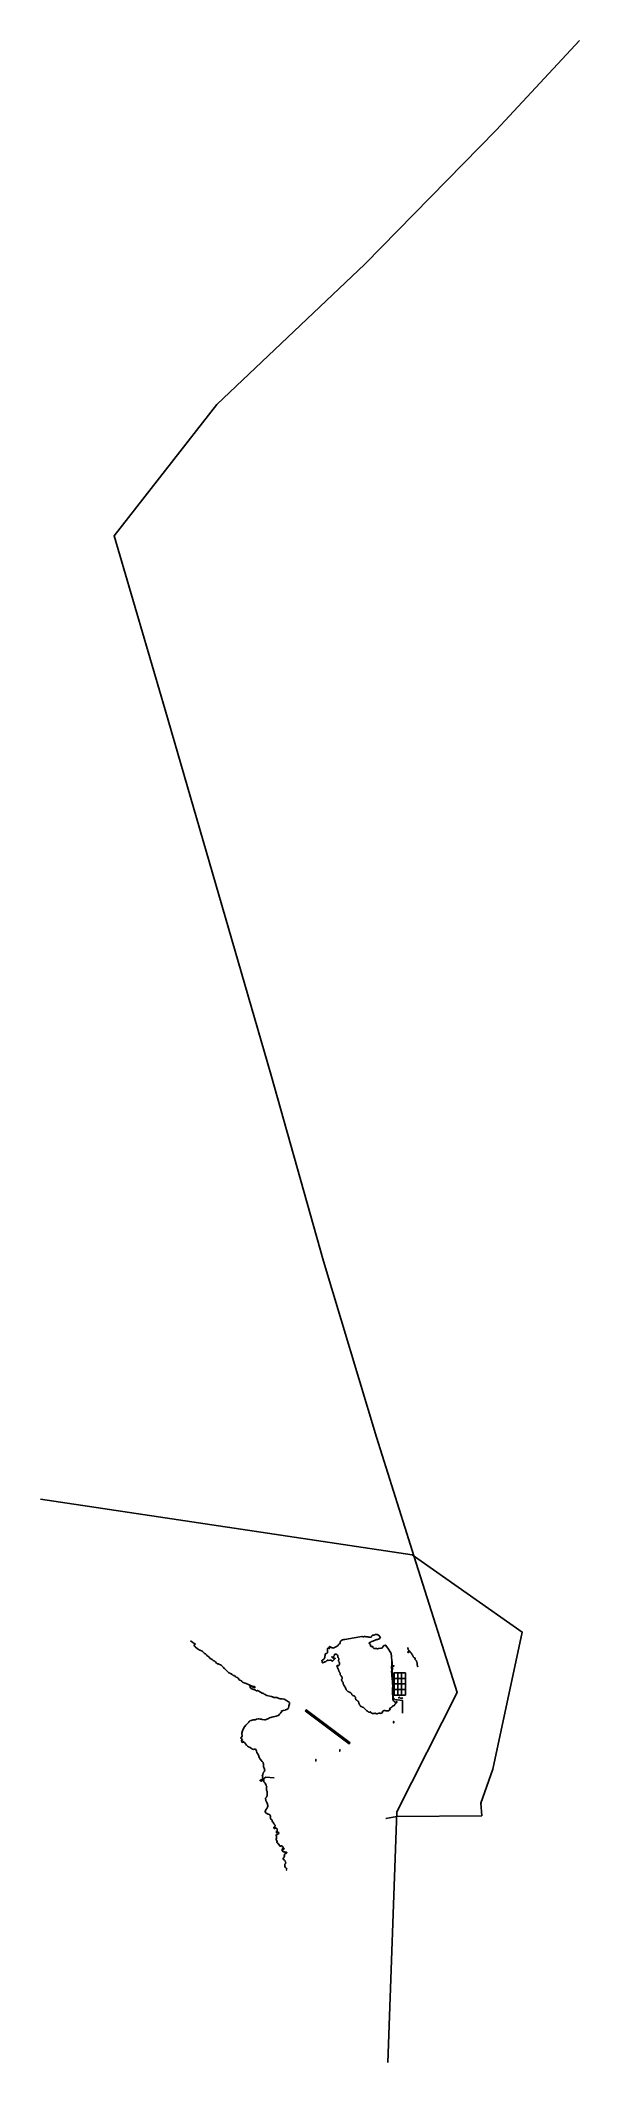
# Model space of a CAD drawing. Extents: x 691253 to 712810, y 6460221 to 6541096.
import ezdxf

# ---------------------------------------------------------------- set-up
doc = ezdxf.new("R2010")
doc.units = 0
doc.header["$MEASUREMENT"] = 0
doc.layers.get('0').update_dxf_attribs({"linetype": 'CONTINUOUS'})
for name, color, linetype in [('3dPunktid', 7, 'CONTINUOUS'), ('kaid', 5, 'CONTINUOUS'), ('pollar', 7, 'CONTINUOUS'), ('Punktid', 2, 'CONTINUOUS'), ('ramp', 210, 'CONTINUOUS'), ('telgprojekt', 1, 'CONTINUOUS')]:
    doc.layers.add(name, color=color, linetype=linetype)

# ---------------------------------------------------------------- blocks, each defined once
blk = doc.blocks.new('Pollar')
blk.add_hatch(color=256).paths.add_polyline_path([(4, 0), (2, 0, 0.7745967), (-2, 0), (-4, 0), (-4, -1), (-2, -1, 0.7745967), (2, -1), (4, -1)])
blk.add_lwpolyline([(4, 0), (2, 0, 0.7745967), (-2, 0), (-4, 0), (-4, -1), (-2, -1, 0.7745967), (2, -1), (4, -1)], format="xyb")

msp = doc.modelspace()

# ---------------------------------------------------------------- linework, layer by layer
at = {"color": 2, "linetype": 'Continuous'}
for p, q in [((705371, 6473862, 119), (705377, 6473868, 119)), ((705371, 6473862, 119), (705377, 6473868, 119)), ((705371, 6473862, 119), (705377, 6473868, 119)), ((705371, 6473862, 119), (705377, 6473868, 119)), ((705371, 6473862, 119), (705377, 6473868, 119)), ((705371, 6473863, 119), (705377, 6473868, 119)), ((705371, 6473863, 119), (705377, 6473868, 119)), ((705371, 6473863, 119), (705377, 6473868, 119)), ((705371, 6473863, 119), (705377, 6473868, 119)), ((705371, 6473863, 119), (705376, 6473868, 119)), ((705371, 6473863, 119), (705376, 6473868, 119)), ((705371, 6473864, 119), (705376, 6473868, 119)), ((705371, 6473864, 119), (705376, 6473868, 119)), ((705371, 6473864, 119), (705376, 6473868, 119)), ((705371, 6473864, 119), (705375, 6473868, 119)), ((705371, 6473864, 119), (705375, 6473868, 119)), ((705371, 6473864, 119), (705375, 6473868, 119)), ((705371, 6473865, 119), (705375, 6473868, 119)), ((705371, 6473865, 119), (705375, 6473868, 119)), ((705371, 6473865, 119), (705375, 6473868, 119)), ((705371, 6473865, 119), (705374, 6473868, 119)), ((705371, 6473865, 119), (705374, 6473868, 119)), ((705371, 6473866, 119), (705374, 6473868, 119)), ((705371, 6473866, 119), (705374, 6473868, 119)), ((705371, 6473866, 119), (705374, 6473868, 119)), ((705371, 6473866, 119), (705374, 6473868, 119)), ((705371, 6473866, 119), (705373, 6473868, 119)), ((705371, 6473866, 119), (705373, 6473868, 119)), ((705371, 6473867, 119), (705373, 6473868, 119)), ((705371, 6473867, 119), (705373, 6473868, 119)), ((705371, 6473867, 119), (705373, 6473868, 119)), ((705371, 6473867, 119), (705372, 6473868, 119)), ((705371, 6473867, 119), (705372, 6473868, 119)), ((705371, 6473868, 119), (705372, 6473868, 119)), ((705371, 6473868, 119), (705372, 6473868, 119)), ((705371, 6473868, 119), (705372, 6473868, 119)), ((705371, 6473868, 119), (705372, 6473868, 119)), ((705371, 6473868, 119), (705371, 6473868, 119)), ((705371, 6473861, 119), (705377, 6473867, 119)), ((705371, 6473861, 119), (705377, 6473867, 119)), ((705371, 6473861, 119), (705377, 6473867, 119)), ((705371, 6473861, 119), (705377, 6473867, 119)), ((705371, 6473861, 119), (705377, 6473867, 119)), ((705371, 6473861, 119), (705377, 6473867, 119)), ((705371, 6473860, 119), (705377, 6473866, 119)), ((705371, 6473860, 119), (705377, 6473866, 119)), ((705371, 6473860, 119), (705377, 6473866, 119)), ((705371, 6473860, 119), (705377, 6473866, 119)), ((705371, 6473860, 119), (705377, 6473866, 119)), ((705371, 6473860, 119), (705377, 6473866, 119)), ((705371, 6473859, 119), (705377, 6473865, 119)), ((705371, 6473859, 119), (705377, 6473865, 119)), ((705371, 6473859, 119), (705377, 6473865, 119)), ((705371, 6473859, 119), (705377, 6473865, 119)), ((705371, 6473859, 119), (705377, 6473865, 119)), ((705371, 6473858, 119), (705377, 6473864, 119)), ((705371, 6473858, 119), (705377, 6473864, 119)), ((705371, 6473858, 119), (705377, 6473864, 119)), ((705371, 6473858, 119), (705377, 6473864, 119)), ((705371, 6473858, 119), (705377, 6473864, 119)), ((705371, 6473858, 119), (705377, 6473864, 119)), ((705371, 6473857, 119), (705377, 6473863, 119)), ((705371, 6473857, 119), (705377, 6473863, 119)), ((705371, 6473857, 119), (705377, 6473863, 119)), ((705371, 6473857, 119), (705377, 6473863, 119)), ((705371, 6473857, 119), (705377, 6473863, 119)), ((705371, 6473857, 119), (705377, 6473863, 119)), ((705371, 6473856, 119), (705377, 6473862, 119)), ((705371, 6473856, 119), (705377, 6473862, 119)), ((705371, 6473856, 119), (705377, 6473862, 119)), ((705371, 6473856, 119), (705377, 6473862, 119)), ((705371, 6473856, 119), (705377, 6473862, 119)), ((705371, 6473855, 119), (705377, 6473861, 119)), ((705371, 6473855, 119), (705377, 6473861, 119)), ((705371, 6473855, 119), (705377, 6473861, 119)), ((705371, 6473855, 119), (705377, 6473861, 119)), ((705371, 6473855, 119), (705377, 6473861, 119)), ((705371, 6473855, 119), (705377, 6473861, 119)), ((705371, 6473854, 119), (705377, 6473860, 119)), ((705371, 6473854, 119), (705377, 6473860, 119)), ((705371, 6473854, 119), (705377, 6473860, 119)), ((705371, 6473854, 119), (705377, 6473860, 119)), ((705371, 6473854, 119), (705377, 6473860, 119)), ((705371, 6473854, 119), (705377, 6473860, 119)), ((705371, 6473853, 119), (705377, 6473859, 119)), ((705371, 6473853, 119), (705377, 6473859, 119)), ((705371, 6473853, 119), (705377, 6473859, 119)), ((705371, 6473853, 119), (705377, 6473859, 119)), ((705371, 6473853, 119), (705377, 6473859, 119)), ((705371, 6473852, 119), (705377, 6473858, 119)), ((705371, 6473852, 119), (705377, 6473858, 119)), ((705371, 6473852, 119), (705377, 6473858, 119)), ((705371, 6473852, 119), (705377, 6473858, 119)), ((705371, 6473852, 119), (705377, 6473858, 119)), ((705371, 6473852, 119), (705377, 6473858, 119)), ((705371, 6473851, 119), (705377, 6473857, 119)), ((705371, 6473851, 119), (705377, 6473857, 119)), ((705371, 6473851, 119), (705377, 6473857, 119)), ((705371, 6473851, 119), (705377, 6473857, 119)), ((705371, 6473851, 119), (705377, 6473857, 119)), ((705371, 6473851, 119), (705377, 6473857, 119)), ((705371, 6473850, 119), (705377, 6473856, 119)), ((705371, 6473850, 119), (705377, 6473856, 119)), ((705371, 6473850, 119), (705377, 6473856, 119)), ((705371, 6473850, 119), (705377, 6473856, 119)), ((705371, 6473850, 119), (705377, 6473856, 119)), ((705371, 6473849, 119), (705377, 6473855, 119)), ((705371, 6473849, 119), (705377, 6473855, 119)), ((705371, 6473849, 119), (705377, 6473855, 119)), ((705371, 6473849, 119), (705377, 6473855, 119)), ((705371, 6473849, 119), (705377, 6473855, 119)), ((705371, 6473849, 119), (705377, 6473855, 119)), ((705371, 6473848, 119), (705377, 6473854, 119)), ((705371, 6473848, 119), (705377, 6473854, 119)), ((705371, 6473848, 119), (705377, 6473854, 119)), ((705371, 6473848, 119), (705377, 6473854, 119)), ((705371, 6473848, 119), (705377, 6473854, 119)), ((705371, 6473848, 119), (705377, 6473854, 119)), ((705371, 6473847, 119), (705377, 6473853, 119)), ((705371, 6473847, 119), (705377, 6473853, 119)), ((705371, 6473847, 119), (705377, 6473853, 119)), ((705371, 6473847, 119), (705377, 6473853, 119)), ((705371, 6473847, 119), (705377, 6473853, 119)), ((705371, 6473846, 119), (705377, 6473852, 119)), ((705371, 6473846, 119), (705377, 6473852, 119)), ((705371, 6473846, 119), (705377, 6473852, 119)), ((705371, 6473846, 119), (705377, 6473852, 119)), ((705371, 6473846, 119), (705377, 6473852, 119)), ((705371, 6473846, 119), (705377, 6473852, 119)), ((705371, 6473845, 119), (705377, 6473851, 119)), ((705371, 6473845, 119), (705377, 6473851, 119)), ((705371, 6473845, 119), (705377, 6473851, 119)), ((705371, 6473845, 119), (705377, 6473851, 119)), ((705371, 6473845, 119), (705377, 6473851, 119)), ((705371, 6473845, 119), (705377, 6473851, 119)), ((705371, 6473844, 119), (705377, 6473850, 119)), ((705371, 6473844, 119), (705377, 6473850, 119)), ((705371, 6473844, 119), (705377, 6473850, 119)), ((705371, 6473844, 119), (705377, 6473850, 119)), ((705371, 6473844, 119), (705377, 6473850, 119)), ((705371, 6473843, 119), (705377, 6473849, 119)), ((705371, 6473843, 119), (705377, 6473849, 119)), ((705371, 6473843, 119), (705377, 6473849, 119)), ((705371, 6473843, 119), (705377, 6473849, 119)), ((705371, 6473843, 119), (705377, 6473849, 119)), ((705371, 6473843, 119), (705377, 6473849, 119)), ((705371, 6473842, 119), (705377, 6473848, 119)), ((705371, 6473842, 119), (705377, 6473848, 119)), ((705371, 6473842, 119), (705377, 6473848, 119)), ((705371, 6473842, 119), (705377, 6473848, 119)), ((705371, 6473842, 119), (705377, 6473848, 119)), ((705371, 6473842, 119), (705377, 6473848, 119)), ((705371, 6473841, 119), (705377, 6473847, 119)), ((705371, 6473841, 119), (705377, 6473847, 119)), ((705371, 6473841, 119), (705377, 6473847, 119)), ((705371, 6473841, 119), (705377, 6473847, 119)), ((705371, 6473841, 119), (705377, 6473847, 119)), ((705371, 6473840, 119), (705377, 6473846, 119)), ((705371, 6473840, 119), (705377, 6473846, 119)), ((705371, 6473840, 119), (705377, 6473846, 119)), ((705371, 6473840, 119), (705377, 6473846, 119)), ((705371, 6473840, 119), (705377, 6473846, 119)), ((705371, 6473840, 119), (705377, 6473846, 119)), ((705371, 6473839, 119), (705377, 6473845, 119)), ((705371, 6473839, 119), (705377, 6473845, 119)), ((705371, 6473839, 119), (705377, 6473845, 119)), ((705371, 6473839, 119), (705377, 6473845, 119)), ((705371, 6473839, 119), (705377, 6473845, 119)), ((705371, 6473839, 119), (705377, 6473845, 119)), ((705371, 6473838, 119), (705377, 6473844, 119)), ((705371, 6473838, 119), (705377, 6473844, 119)), ((705372, 6473838, 119), (705377, 6473844, 119)), ((705372, 6473838, 119), (705377, 6473844, 119)), ((705372, 6473838, 119), (705377, 6473844, 119)), ((705372, 6473838, 119), (705377, 6473843, 119)), ((705372, 6473838, 119), (705377, 6473843, 119)), ((705373, 6473838, 119), (705377, 6473843, 119)), ((705373, 6473838, 119), (705377, 6473843, 119)), ((705373, 6473838, 119), (705377, 6473843, 119)), ((705373, 6473838, 119), (705377, 6473843, 119)), ((705373, 6473838, 119), (705377, 6473842, 119)), ((705373, 6473838, 119), (705377, 6473842, 119)), ((705374, 6473838, 119), (705377, 6473842, 119)), ((705374, 6473838, 119), (705377, 6473842, 119)), ((705374, 6473838, 119), (705377, 6473842, 119)), ((705374, 6473838, 119), (705377, 6473842, 119)), ((705374, 6473838, 119), (705377, 6473841, 119)), ((705374, 6473838, 119), (705377, 6473841, 119)), ((705375, 6473838, 119), (705377, 6473841, 119)), ((705375, 6473838, 119), (705377, 6473841, 119)), ((705375, 6473838, 119), (705377, 6473841, 119)), ((705375, 6473838, 119), (705377, 6473840, 119)), ((705375, 6473838, 119), (705377, 6473840, 119)), ((705376, 6473838, 119), (705377, 6473840, 119)), ((705376, 6473838, 119), (705377, 6473840, 119)), ((705376, 6473838, 119), (705377, 6473840, 119)), ((705376, 6473838, 119), (705377, 6473840, 119)), ((705376, 6473838, 119), (705377, 6473839, 119)), ((705376, 6473838, 119), (705377, 6473839, 119)), ((705377, 6473838, 119), (705377, 6473839, 119)), ((705377, 6473838, 119), (705377, 6473839, 119)), ((703219, 6472731, 111), (703225, 6472737, 111)), ((703219, 6472731, 111), (703225, 6472737, 111)), ((703219, 6472731, 111), (703225, 6472737, 111)), ((703219, 6472731, 111), (703224, 6472737, 111)), ((703219, 6472731, 111), (703224, 6472737, 111)), ((703219, 6472732, 111), (703224, 6472737, 111)), ((703219, 6472732, 111), (703224, 6472737, 111)), ((703219, 6472732, 111), (703224, 6472737, 111)), ((703219, 6472732, 111), (703223, 6472737, 111)), ((703219, 6472732, 111), (703223, 6472737, 111)), ((703219, 6472732, 111), (703223, 6472737, 111)), ((703219, 6472733, 111), (703223, 6472737, 111)), ((703219, 6472733, 111), (703223, 6472737, 111)), ((703219, 6472733, 111), (703223, 6472737, 111)), ((703219, 6472733, 111), (703222, 6472737, 111)), ((703219, 6472733, 111), (703222, 6472737, 111)), ((703219, 6472733, 111), (703222, 6472737, 111)), ((703219, 6472734, 111), (703222, 6472737, 111)), ((703219, 6472734, 111), (703222, 6472737, 111)), ((703219, 6472734, 111), (703222, 6472737, 111)), ((703219, 6472734, 111), (703221, 6472737, 111)), ((703219, 6472734, 111), (703221, 6472737, 111)), ((703219, 6472735, 111), (703221, 6472737, 111)), ((703219, 6472735, 111), (703221, 6472737, 111)), ((703219, 6472735, 111), (703221, 6472737, 111)), ((703219, 6472735, 111), (703220, 6472737, 111)), ((703219, 6472735, 111), (703220, 6472737, 111)), ((703219, 6472735, 111), (703220, 6472737, 111)), ((703219, 6472736, 111), (703220, 6472737, 111)), ((703219, 6472736, 111), (703220, 6472737, 111)), ((703219, 6472736, 111), (703220, 6472737, 111)), ((703219, 6472736, 111), (703219, 6472737, 111)), ((703219, 6472736, 111), (703219, 6472737, 111)), ((703219, 6472736, 111), (703219, 6472737, 111)), ((703219, 6472737, 111), (703219, 6472737, 111)), ((703219, 6472737, 111), (703219, 6472737, 111)), ((703219, 6472730, 111), (703225, 6472736, 111)), ((703219, 6472730, 111), (703225, 6472736, 111)), ((703219, 6472730, 111), (703225, 6472736, 111)), ((703219, 6472730, 111), (703225, 6472736, 111)), ((703219, 6472730, 111), (703225, 6472736, 111)), ((703219, 6472730, 111), (703225, 6472736, 111)), ((703219, 6472729, 111), (703225, 6472735, 111)), ((703219, 6472729, 111), (703225, 6472735, 111)), ((703219, 6472729, 111), (703225, 6472735, 111)), ((703219, 6472729, 111), (703225, 6472735, 111)), ((703219, 6472729, 111), (703225, 6472735, 111)), ((703219, 6472729, 111), (703225, 6472735, 111)), ((703219, 6472728, 111), (703225, 6472734, 111)), ((703219, 6472728, 111), (703225, 6472734, 111)), ((703219, 6472728, 111), (703225, 6472734, 111)), ((703219, 6472728, 111), (703225, 6472734, 111)), ((703219, 6472728, 111), (703225, 6472734, 111)), ((703219, 6472727, 111), (703225, 6472733, 111)), ((703219, 6472727, 111), (703225, 6472733, 111)), ((703219, 6472727, 111), (703225, 6472733, 111)), ((703219, 6472727, 111), (703225, 6472733, 111)), ((703219, 6472727, 111), (703225, 6472733, 111)), ((703219, 6472727, 111), (703225, 6472733, 111)), ((703219, 6472726, 111), (703225, 6472732, 111)), ((703219, 6472726, 111), (703225, 6472732, 111)), ((703219, 6472726, 111), (703225, 6472732, 111)), ((703219, 6472726, 111), (703225, 6472732, 111)), ((703219, 6472726, 111), (703225, 6472732, 111)), ((703219, 6472726, 111), (703225, 6472732, 111)), ((703219, 6472725, 111), (703225, 6472731, 111)), ((703219, 6472725, 111), (703225, 6472731, 111)), ((703219, 6472725, 111), (703225, 6472731, 111)), ((703219, 6472725, 111), (703225, 6472731, 111)), ((703219, 6472725, 111), (703225, 6472731, 111)), ((703219, 6472724, 111), (703225, 6472730, 111)), ((703219, 6472724, 111), (703225, 6472730, 111)), ((703219, 6472724, 111), (703225, 6472730, 111)), ((703219, 6472724, 111), (703225, 6472730, 111)), ((703219, 6472724, 111), (703225, 6472730, 111)), ((703219, 6472724, 111), (703225, 6472730, 111)), ((703219, 6472723, 111), (703225, 6472729, 111)), ((703219, 6472723, 111), (703225, 6472729, 111)), ((703219, 6472723, 111), (703225, 6472729, 111)), ((703219, 6472723, 111), (703225, 6472729, 111)), ((703219, 6472723, 111), (703225, 6472729, 111)), ((703219, 6472723, 111), (703225, 6472729, 111)), ((703219, 6472722, 111), (703225, 6472728, 111)), ((703219, 6472722, 111), (703225, 6472728, 111)), ((703219, 6472722, 111), (703225, 6472728, 111)), ((703219, 6472722, 111), (703225, 6472728, 111)), ((703219, 6472722, 111), (703225, 6472728, 111)), ((703219, 6472721, 111), (703225, 6472727, 111)), ((703219, 6472721, 111), (703225, 6472727, 111)), ((703219, 6472721, 111), (703225, 6472727, 111)), ((703219, 6472721, 111), (703225, 6472727, 111)), ((703219, 6472721, 111), (703225, 6472727, 111)), ((703219, 6472721, 111), (703225, 6472727, 111)), ((703219, 6472720, 111), (703225, 6472726, 111)), ((703219, 6472720, 111), (703225, 6472726, 111)), ((703219, 6472720, 111), (703225, 6472726, 111)), ((703219, 6472720, 111), (703225, 6472726, 111)), ((703219, 6472720, 111), (703225, 6472726, 111)), ((703219, 6472720, 111), (703225, 6472726, 111)), ((703219, 6472719, 111), (703225, 6472725, 111)), ((703219, 6472719, 111), (703225, 6472725, 111)), ((703219, 6472719, 111), (703225, 6472725, 111)), ((703219, 6472719, 111), (703225, 6472725, 111)), ((703219, 6472719, 111), (703225, 6472725, 111)), ((703219, 6472718, 111), (703225, 6472724, 111)), ((703219, 6472718, 111), (703225, 6472724, 111)), ((703219, 6472718, 111), (703225, 6472724, 111)), ((703219, 6472718, 111), (703225, 6472724, 111)), ((703219, 6472718, 111), (703225, 6472724, 111)), ((703219, 6472718, 111), (703225, 6472724, 111)), ((703219, 6472717, 111), (703225, 6472723, 111)), ((703219, 6472717, 111), (703225, 6472723, 111)), ((703219, 6472717, 111), (703225, 6472723, 111)), ((703219, 6472717, 111), (703225, 6472723, 111)), ((703219, 6472717, 111), (703225, 6472723, 111)), ((703219, 6472717, 111), (703225, 6472723, 111)), ((703219, 6472716, 111), (703225, 6472722, 111)), ((703219, 6472716, 111), (703225, 6472722, 111)), ((703219, 6472716, 111), (703225, 6472722, 111)), ((703219, 6472716, 111), (703225, 6472722, 111)), ((703219, 6472716, 111), (703225, 6472722, 111)), ((703219, 6472715, 111), (703225, 6472721, 111)), ((703219, 6472715, 111), (703225, 6472721, 111)), ((703219, 6472715, 111), (703225, 6472721, 111)), ((703219, 6472715, 111), (703225, 6472721, 111)), ((703219, 6472715, 111), (703225, 6472721, 111)), ((703219, 6472715, 111), (703225, 6472721, 111)), ((703219, 6472714, 111), (703225, 6472720, 111)), ((703219, 6472714, 111), (703225, 6472720, 111)), ((703219, 6472714, 111), (703225, 6472720, 111)), ((703219, 6472714, 111), (703225, 6472720, 111)), ((703219, 6472714, 111), (703225, 6472720, 111)), ((703219, 6472714, 111), (703225, 6472720, 111)), ((703219, 6472713, 111), (703225, 6472719, 111)), ((703219, 6472713, 111), (703225, 6472719, 111)), ((703219, 6472713, 111), (703225, 6472719, 111)), ((703219, 6472713, 111), (703225, 6472719, 111)), ((703219, 6472713, 111), (703225, 6472719, 111)), ((703219, 6472712, 111), (703225, 6472718, 111)), ((703219, 6472712, 111), (703225, 6472718, 111)), ((703219, 6472712, 111), (703225, 6472718, 111)), ((703219, 6472712, 111), (703225, 6472718, 111)), ((703219, 6472712, 111), (703225, 6472718, 111)), ((703219, 6472712, 111), (703225, 6472718, 111)), ((703219, 6472711, 111), (703225, 6472717, 111)), ((703219, 6472711, 111), (703225, 6472717, 111)), ((703219, 6472711, 111), (703225, 6472717, 111)), ((703219, 6472711, 111), (703225, 6472717, 111)), ((703219, 6472711, 111), (703225, 6472717, 111)), ((703219, 6472711, 111), (703225, 6472717, 111)), ((703219, 6472710, 111), (703225, 6472716, 111)), ((703219, 6472710, 111), (703225, 6472716, 111)), ((703219, 6472710, 111), (703225, 6472716, 111)), ((703219, 6472710, 111), (703225, 6472716, 111)), ((703219, 6472710, 111), (703225, 6472716, 111)), ((703219, 6472709, 111), (703225, 6472715, 111)), ((703219, 6472709, 111), (703225, 6472715, 111)), ((703219, 6472709, 111), (703225, 6472715, 111)), ((703219, 6472709, 111), (703225, 6472715, 111)), ((703219, 6472709, 111), (703225, 6472715, 111)), ((703219, 6472709, 111), (703225, 6472715, 111)), ((703219, 6472708, 111), (703225, 6472714, 111)), ((703219, 6472708, 111), (703225, 6472714, 111)), ((703219, 6472708, 111), (703225, 6472714, 111)), ((703219, 6472708, 111), (703225, 6472714, 111)), ((703219, 6472708, 111), (703225, 6472714, 111)), ((703219, 6472708, 111), (703225, 6472714, 111)), ((703219, 6472707, 111), (703225, 6472713, 111)), ((703219, 6472707, 111), (703225, 6472713, 111)), ((703219, 6472707, 111), (703225, 6472713, 111)), ((703219, 6472707, 111), (703225, 6472713, 111)), ((703219, 6472707, 111), (703225, 6472713, 111)), ((703219, 6472707, 111), (703225, 6472712, 111)), ((703219, 6472707, 111), (703225, 6472712, 111)), ((703219, 6472707, 111), (703225, 6472712, 111)), ((703220, 6472707, 111), (703225, 6472712, 111)), ((703220, 6472707, 111), (703225, 6472712, 111)), ((703220, 6472707, 111), (703225, 6472712, 111)), ((703220, 6472707, 111), (703225, 6472711, 111)), ((703220, 6472707, 111), (703225, 6472711, 111)), ((703221, 6472707, 111), (703225, 6472711, 111)), ((703221, 6472707, 111), (703225, 6472711, 111)), ((703221, 6472707, 111), (703225, 6472711, 111)), ((703221, 6472707, 111), (703225, 6472711, 111)), ((703221, 6472707, 111), (703225, 6472710, 111)), ((703221, 6472707, 111), (703225, 6472710, 111)), ((703222, 6472707, 111), (703225, 6472710, 111)), ((703222, 6472707, 111), (703225, 6472710, 111)), ((703222, 6472707, 111), (703225, 6472710, 111)), ((703222, 6472707, 111), (703225, 6472709, 111)), ((703222, 6472707, 111), (703225, 6472709, 111)), ((703222, 6472707, 111), (703225, 6472709, 111)), ((703223, 6472707, 111), (703225, 6472709, 111)), ((703223, 6472707, 111), (703225, 6472709, 111)), ((703223, 6472707, 111), (703225, 6472709, 111)), ((703223, 6472707, 111), (703225, 6472708, 111)), ((703223, 6472707, 111), (703225, 6472708, 111)), ((703224, 6472707, 111), (703225, 6472708, 111)), ((703224, 6472707, 111), (703225, 6472708, 111)), ((703224, 6472707, 111), (703225, 6472708, 111)), ((703224, 6472707, 111), (703225, 6472707, 111)), ((702260, 6472338, 58), (702266, 6472344, 58)), ((702260, 6472338, 58), (702266, 6472344, 58)), ((702260, 6472338, 58), (702266, 6472344, 58)), ((702260, 6472338, 58), (702265, 6472344, 58)), ((702260, 6472338, 58), (702265, 6472344, 58)), ((702260, 6472339, 58), (702265, 6472344, 58)), ((702260, 6472339, 58), (702265, 6472344, 58)), ((702260, 6472339, 58), (702265, 6472344, 58)), ((702260, 6472339, 58), (702265, 6472344, 58)), ((702260, 6472339, 58), (702264, 6472344, 58)), ((702260, 6472339, 58), (702264, 6472344, 58)), ((702260, 6472340, 58), (702264, 6472344, 58)), ((702260, 6472340, 58), (702264, 6472344, 58)), ((702260, 6472340, 58), (702264, 6472344, 58)), ((702260, 6472340, 58), (702263, 6472344, 58)), ((702260, 6472340, 58), (702263, 6472344, 58)), ((702260, 6472340, 58), (702263, 6472344, 58)), ((702260, 6472341, 58), (702263, 6472344, 58)), ((702260, 6472341, 58), (702263, 6472344, 58)), ((702260, 6472341, 58), (702263, 6472344, 58)), ((702260, 6472341, 58), (702262, 6472344, 58)), ((702260, 6472341, 58), (702262, 6472344, 58)), ((702260, 6472342, 58), (702262, 6472344, 58)), ((702260, 6472342, 58), (702262, 6472344, 58)), ((702260, 6472342, 58), (702262, 6472344, 58)), ((702260, 6472342, 58), (702261, 6472344, 58)), ((702260, 6472342, 58), (702261, 6472344, 58)), ((702260, 6472342, 58), (702261, 6472344, 58)), ((702260, 6472343, 58), (702261, 6472344, 58)), ((702260, 6472343, 58), (702261, 6472344, 58)), ((702260, 6472343, 58), (702261, 6472344, 58)), ((702260, 6472343, 58), (702260, 6472344, 58)), ((702260, 6472343, 58), (702260, 6472344, 58)), ((702260, 6472343, 58), (702260, 6472344, 58)), ((702260, 6472344, 58), (702260, 6472344, 58)), ((702260, 6472344, 58), (702260, 6472344, 58)), ((702260, 6472337, 58), (702266, 6472343, 58)), ((702260, 6472337, 58), (702266, 6472343, 58)), ((702260, 6472337, 58), (702266, 6472343, 58)), ((702260, 6472337, 58), (702266, 6472343, 58)), ((702260, 6472337, 58), (702266, 6472343, 58)), ((702260, 6472337, 58), (702266, 6472343, 58)), ((702260, 6472336, 58), (702266, 6472342, 58)), ((702260, 6472336, 58), (702266, 6472342, 58)), ((702260, 6472336, 58), (702266, 6472342, 58)), ((702260, 6472336, 58), (702266, 6472342, 58)), ((702260, 6472336, 58), (702266, 6472342, 58)), ((702260, 6472336, 58), (702266, 6472342, 58)), ((702260, 6472335, 58), (702266, 6472341, 58)), ((702260, 6472335, 58), (702266, 6472341, 58)), ((702260, 6472335, 58), (702266, 6472341, 58)), ((702260, 6472335, 58), (702266, 6472341, 58)), ((702260, 6472335, 58), (702266, 6472341, 58)), ((702260, 6472334, 58), (702266, 6472340, 58)), ((702260, 6472334, 58), (702266, 6472340, 58)), ((702260, 6472334, 58), (702266, 6472340, 58)), ((702260, 6472334, 58), (702266, 6472340, 58)), ((702260, 6472334, 58), (702266, 6472340, 58)), ((702260, 6472334, 58), (702266, 6472340, 58)), ((702260, 6472333, 58), (702266, 6472339, 58)), ((702260, 6472333, 58), (702266, 6472339, 58)), ((702260, 6472333, 58), (702266, 6472339, 58)), ((702260, 6472333, 58), (702266, 6472339, 58)), ((702260, 6472333, 58), (702266, 6472339, 58)), ((702260, 6472333, 58), (702266, 6472339, 58)), ((702260, 6472332, 58), (702266, 6472338, 58)), ((702260, 6472332, 58), (702266, 6472338, 58)), ((702260, 6472332, 58), (702266, 6472338, 58)), ((702260, 6472332, 58), (702266, 6472338, 58)), ((702260, 6472332, 58), (702266, 6472338, 58)), ((702260, 6472331, 58), (702266, 6472337, 58)), ((702260, 6472331, 58), (702266, 6472337, 58)), ((702260, 6472331, 58), (702266, 6472337, 58)), ((702260, 6472331, 58), (702266, 6472337, 58)), ((702260, 6472331, 58), (702266, 6472337, 58)), ((702260, 6472331, 58), (702266, 6472337, 58)), ((702260, 6472330, 58), (702266, 6472336, 58)), ((702260, 6472330, 58), (702266, 6472336, 58)), ((702260, 6472330, 58), (702266, 6472336, 58)), ((702260, 6472330, 58), (702266, 6472336, 58)), ((702260, 6472330, 58), (702266, 6472336, 58)), ((702260, 6472330, 58), (702266, 6472336, 58)), ((702260, 6472329, 58), (702266, 6472335, 58)), ((702260, 6472329, 58), (702266, 6472335, 58)), ((702260, 6472329, 58), (702266, 6472335, 58)), ((702260, 6472329, 58), (702266, 6472335, 58)), ((702260, 6472329, 58), (702266, 6472335, 58)), ((702260, 6472328, 58), (702266, 6472334, 58)), ((702260, 6472328, 58), (702266, 6472334, 58)), ((702260, 6472328, 58), (702266, 6472334, 58)), ((702260, 6472328, 58), (702266, 6472334, 58)), ((702260, 6472328, 58), (702266, 6472334, 58)), ((702260, 6472328, 58), (702266, 6472334, 58)), ((702260, 6472327, 58), (702266, 6472333, 58)), ((702260, 6472327, 58), (702266, 6472333, 58)), ((702260, 6472327, 58), (702266, 6472333, 58)), ((702260, 6472327, 58), (702266, 6472333, 58)), ((702260, 6472327, 58), (702266, 6472333, 58)), ((702260, 6472327, 58), (702266, 6472333, 58)), ((702260, 6472326, 58), (702266, 6472332, 58)), ((702260, 6472326, 58), (702266, 6472332, 58)), ((702260, 6472326, 58), (702266, 6472332, 58)), ((702260, 6472326, 58), (702266, 6472332, 58)), ((702260, 6472326, 58), (702266, 6472332, 58)), ((702260, 6472325, 58), (702266, 6472331, 58)), ((702260, 6472325, 58), (702266, 6472331, 58)), ((702260, 6472325, 58), (702266, 6472331, 58)), ((702260, 6472325, 58), (702266, 6472331, 58)), ((702260, 6472325, 58), (702266, 6472331, 58)), ((702260, 6472325, 58), (702266, 6472331, 58)), ((702260, 6472324, 58), (702266, 6472330, 58)), ((702260, 6472324, 58), (702266, 6472330, 58)), ((702260, 6472324, 58), (702266, 6472330, 58)), ((702260, 6472324, 58), (702266, 6472330, 58)), ((702260, 6472324, 58), (702266, 6472330, 58)), ((702260, 6472323, 58), (702266, 6472329, 58)), ((702260, 6472323, 58), (702266, 6472329, 58)), ((702260, 6472323, 58), (702266, 6472329, 58)), ((702260, 6472323, 58), (702266, 6472329, 58)), ((702260, 6472323, 58), (702266, 6472329, 58)), ((702260, 6472324, 58), (702266, 6472329, 58)), ((702260, 6472322, 58), (702266, 6472328, 58)), ((702260, 6472322, 58), (702266, 6472328, 58)), ((702260, 6472322, 58), (702266, 6472328, 58)), ((702260, 6472322, 58), (702266, 6472328, 58)), ((702260, 6472322, 58), (702266, 6472328, 58)), ((702260, 6472322, 58), (702266, 6472328, 58)), ((702260, 6472321, 58), (702266, 6472327, 58)), ((702260, 6472321, 58), (702266, 6472327, 58)), ((702260, 6472321, 58), (702266, 6472327, 58)), ((702260, 6472321, 58), (702266, 6472327, 58)), ((702260, 6472321, 58), (702266, 6472327, 58)), ((702260, 6472320, 58), (702266, 6472326, 58)), ((702260, 6472320, 58), (702266, 6472326, 58)), ((702260, 6472320, 58), (702266, 6472326, 58)), ((702260, 6472320, 58), (702266, 6472326, 58)), ((702260, 6472320, 58), (702266, 6472326, 58)), ((702260, 6472320, 58), (702266, 6472326, 58)), ((702260, 6472319, 58), (702266, 6472325, 58)), ((702260, 6472319, 58), (702266, 6472325, 58)), ((702260, 6472319, 58), (702266, 6472325, 58)), ((702260, 6472319, 58), (702266, 6472325, 58)), ((702260, 6472319, 58), (702266, 6472325, 58)), ((702260, 6472319, 58), (702266, 6472325, 58)), ((702260, 6472318, 58), (702266, 6472324, 58)), ((702260, 6472318, 58), (702266, 6472324, 58)), ((702260, 6472318, 58), (702266, 6472324, 58)), ((702260, 6472318, 58), (702266, 6472324, 58)), ((702260, 6472318, 58), (702266, 6472324, 58)), ((702260, 6472317, 58), (702266, 6472323, 58)), ((702260, 6472317, 58), (702266, 6472323, 58)), ((702260, 6472317, 58), (702266, 6472323, 58)), ((702260, 6472317, 58), (702266, 6472323, 58)), ((702260, 6472317, 58), (702266, 6472323, 58)), ((702260, 6472317, 58), (702266, 6472323, 58)), ((702260, 6472316, 58), (702266, 6472322, 58)), ((702260, 6472316, 58), (702266, 6472322, 58)), ((702260, 6472316, 58), (702266, 6472322, 58)), ((702260, 6472316, 58), (702266, 6472322, 58)), ((702260, 6472316, 58), (702266, 6472322, 58)), ((702260, 6472316, 58), (702266, 6472322, 58)), ((702260, 6472315, 58), (702266, 6472321, 58)), ((702260, 6472315, 58), (702266, 6472321, 58)), ((702260, 6472315, 58), (702266, 6472321, 58)), ((702260, 6472315, 58), (702266, 6472321, 58)), ((702260, 6472315, 58), (702266, 6472321, 58)), ((702260, 6472314, 58), (702266, 6472320, 58)), ((702260, 6472314, 58), (702266, 6472320, 58)), ((702260, 6472314, 58), (702266, 6472320, 58)), ((702260, 6472314, 58), (702266, 6472320, 58)), ((702260, 6472314, 58), (702266, 6472320, 58)), ((702260, 6472314, 58), (702266, 6472320, 58)), ((702260, 6472314, 58), (702266, 6472319, 58)), ((702260, 6472314, 58), (702266, 6472319, 58)), ((702260, 6472314, 58), (702266, 6472319, 58)), ((702261, 6472314, 58), (702266, 6472319, 58)), ((702261, 6472314, 58), (702266, 6472319, 58)), ((702261, 6472314, 58), (702266, 6472319, 58)), ((702261, 6472314, 58), (702266, 6472318, 58)), ((702261, 6472314, 58), (702266, 6472318, 58)), ((702262, 6472314, 58), (702266, 6472318, 58)), ((702262, 6472314, 58), (702266, 6472318, 58)), ((702262, 6472314, 58), (702266, 6472318, 58)), ((702262, 6472314, 58), (702266, 6472317, 58)), ((702262, 6472314, 58), (702266, 6472317, 58)), ((702262, 6472314, 58), (702266, 6472317, 58)), ((702263, 6472314, 58), (702266, 6472317, 58)), ((702263, 6472314, 58), (702266, 6472317, 58)), ((702263, 6472314, 58), (702266, 6472317, 58)), ((702263, 6472314, 58), (702266, 6472316, 58)), ((702263, 6472314, 58), (702266, 6472316, 58)), ((702263, 6472314, 58), (702266, 6472316, 58)), ((702264, 6472314, 58), (702266, 6472316, 58)), ((702264, 6472314, 58), (702266, 6472316, 58)), ((702264, 6472314, 58), (702266, 6472316, 58)), ((702264, 6472314, 58), (702266, 6472315, 58)), ((702264, 6472314, 58), (702266, 6472315, 58)), ((702265, 6472314, 58), (702266, 6472315, 58)), ((702265, 6472314, 58), (702266, 6472315, 58)), ((702265, 6472314, 58), (702266, 6472315, 58)), ((702265, 6472314, 58), (702266, 6472314, 58))]:
    msp.add_line(p, q, dxfattribs=at)
at = {"color": 250, "linetype": 'Continuous'}
for p, q in [((705371, 6473832, 119), (705377, 6473838, 119)), ((705371, 6473832, 119), (705377, 6473838, 119)), ((705371, 6473832, 119), (705377, 6473838, 119)), ((705371, 6473832, 119), (705377, 6473838, 119)), ((705371, 6473832, 119), (705377, 6473838, 119)), ((705371, 6473833, 119), (705377, 6473838, 119)), ((705371, 6473833, 119), (705377, 6473838, 119)), ((705371, 6473833, 119), (705377, 6473838, 119)), ((705371, 6473833, 119), (705377, 6473838, 119)), ((705371, 6473833, 119), (705376, 6473838, 119)), ((705371, 6473833, 119), (705376, 6473838, 119)), ((705371, 6473834, 119), (705376, 6473838, 119)), ((705371, 6473834, 119), (705376, 6473838, 119)), ((705371, 6473834, 119), (705376, 6473838, 119)), ((705371, 6473834, 119), (705376, 6473838, 119)), ((705371, 6473834, 119), (705375, 6473838, 119)), ((705371, 6473834, 119), (705375, 6473838, 119)), ((705371, 6473835, 119), (705375, 6473838, 119)), ((705371, 6473835, 119), (705375, 6473838, 119)), ((705371, 6473835, 119), (705375, 6473838, 119)), ((705371, 6473835, 119), (705374, 6473838, 119)), ((705371, 6473835, 119), (705374, 6473838, 119)), ((705371, 6473836, 119), (705374, 6473838, 119)), ((705371, 6473836, 119), (705374, 6473838, 119)), ((705371, 6473836, 119), (705374, 6473838, 119)), ((705371, 6473836, 119), (705374, 6473838, 119)), ((705371, 6473836, 119), (705373, 6473838, 119)), ((705371, 6473836, 119), (705373, 6473838, 119)), ((705371, 6473837, 119), (705373, 6473838, 119)), ((705371, 6473837, 119), (705373, 6473838, 119)), ((705371, 6473837, 119), (705373, 6473838, 119)), ((705371, 6473837, 119), (705373, 6473838, 119)), ((705371, 6473837, 119), (705372, 6473838, 119)), ((705371, 6473837, 119), (705372, 6473838, 119)), ((705371, 6473838, 119), (705372, 6473838, 119)), ((705371, 6473838, 119), (705372, 6473838, 119)), ((705371, 6473838, 119), (705372, 6473838, 119)), ((705371, 6473838, 119), (705371, 6473838, 119)), ((705371, 6473838, 119), (705371, 6473838, 119)), ((705371, 6473831, 119), (705377, 6473837, 119)), ((705371, 6473831, 119), (705377, 6473837, 119)), ((705371, 6473831, 119), (705377, 6473837, 119)), ((705371, 6473831, 119), (705377, 6473837, 119)), ((705371, 6473831, 119), (705377, 6473837, 119)), ((705371, 6473831, 119), (705377, 6473837, 119)), ((705371, 6473830, 119), (705377, 6473836, 119)), ((705371, 6473830, 119), (705377, 6473836, 119)), ((705371, 6473830, 119), (705377, 6473836, 119)), ((705371, 6473830, 119), (705377, 6473836, 119)), ((705371, 6473830, 119), (705377, 6473836, 119)), ((705371, 6473829, 119), (705377, 6473835, 119)), ((705371, 6473829, 119), (705377, 6473835, 119)), ((705371, 6473829, 119), (705377, 6473835, 119)), ((705371, 6473829, 119), (705377, 6473835, 119)), ((705371, 6473829, 119), (705377, 6473835, 119)), ((705371, 6473830, 119), (705377, 6473835, 119)), ((705371, 6473828, 119), (705377, 6473834, 119)), ((705371, 6473828, 119), (705377, 6473834, 119)), ((705371, 6473828, 119), (705377, 6473834, 119)), ((705371, 6473828, 119), (705377, 6473834, 119)), ((705371, 6473828, 119), (705377, 6473834, 119)), ((705371, 6473828, 119), (705377, 6473834, 119)), ((705371, 6473827, 119), (705377, 6473833, 119)), ((705371, 6473827, 119), (705377, 6473833, 119)), ((705371, 6473827, 119), (705377, 6473833, 119)), ((705371, 6473827, 119), (705377, 6473833, 119)), ((705371, 6473827, 119), (705377, 6473833, 119)), ((705371, 6473826, 119), (705377, 6473832, 119)), ((705371, 6473826, 119), (705377, 6473832, 119)), ((705371, 6473826, 119), (705377, 6473832, 119)), ((705371, 6473826, 119), (705377, 6473832, 119)), ((705371, 6473826, 119), (705377, 6473832, 119)), ((705371, 6473827, 119), (705377, 6473832, 119)), ((705371, 6473825, 119), (705377, 6473831, 119)), ((705371, 6473825, 119), (705377, 6473831, 119)), ((705371, 6473825, 119), (705377, 6473831, 119)), ((705371, 6473825, 119), (705377, 6473831, 119)), ((705371, 6473825, 119), (705377, 6473831, 119)), ((705371, 6473825, 119), (705377, 6473831, 119)), ((705371, 6473824, 119), (705377, 6473830, 119)), ((705371, 6473824, 119), (705377, 6473830, 119)), ((705371, 6473824, 119), (705377, 6473830, 119)), ((705371, 6473824, 119), (705377, 6473830, 119)), ((705371, 6473824, 119), (705377, 6473830, 119)), ((705371, 6473823, 119), (705377, 6473829, 119)), ((705371, 6473823, 119), (705377, 6473829, 119)), ((705371, 6473823, 119), (705377, 6473829, 119)), ((705371, 6473823, 119), (705377, 6473829, 119)), ((705371, 6473823, 119), (705377, 6473829, 119)), ((705371, 6473823, 119), (705377, 6473829, 119)), ((705371, 6473822, 119), (705377, 6473828, 119)), ((705371, 6473822, 119), (705377, 6473828, 119)), ((705371, 6473822, 119), (705377, 6473828, 119)), ((705371, 6473822, 119), (705377, 6473828, 119)), ((705371, 6473822, 119), (705377, 6473828, 119)), ((705371, 6473822, 119), (705377, 6473828, 119)), ((705371, 6473821, 119), (705377, 6473827, 119)), ((705371, 6473821, 119), (705377, 6473827, 119)), ((705371, 6473821, 119), (705377, 6473827, 119)), ((705371, 6473821, 119), (705377, 6473827, 119)), ((705371, 6473821, 119), (705377, 6473827, 119)), ((705371, 6473820, 119), (705377, 6473826, 119)), ((705371, 6473820, 119), (705377, 6473826, 119)), ((705371, 6473820, 119), (705377, 6473826, 119)), ((705371, 6473820, 119), (705377, 6473826, 119)), ((705371, 6473820, 119), (705377, 6473826, 119)), ((705371, 6473820, 119), (705377, 6473826, 119)), ((705371, 6473819, 119), (705377, 6473825, 119)), ((705371, 6473819, 119), (705377, 6473825, 119)), ((705371, 6473819, 119), (705377, 6473825, 119)), ((705371, 6473819, 119), (705377, 6473825, 119)), ((705371, 6473819, 119), (705377, 6473825, 119)), ((705371, 6473819, 119), (705377, 6473825, 119)), ((705371, 6473818, 119), (705377, 6473824, 119)), ((705371, 6473818, 119), (705377, 6473824, 119)), ((705371, 6473818, 119), (705377, 6473824, 119)), ((705371, 6473818, 119), (705377, 6473824, 119)), ((705371, 6473818, 119), (705377, 6473824, 119)), ((705371, 6473817, 119), (705377, 6473823, 119)), ((705371, 6473817, 119), (705377, 6473823, 119)), ((705371, 6473817, 119), (705377, 6473823, 119)), ((705371, 6473817, 119), (705377, 6473823, 119)), ((705371, 6473817, 119), (705377, 6473823, 119)), ((705371, 6473817, 119), (705377, 6473823, 119)), ((705371, 6473816, 119), (705377, 6473822, 119)), ((705371, 6473816, 119), (705377, 6473822, 119)), ((705371, 6473816, 119), (705377, 6473822, 119)), ((705371, 6473816, 119), (705377, 6473822, 119)), ((705371, 6473816, 119), (705377, 6473822, 119)), ((705371, 6473816, 119), (705377, 6473822, 119)), ((705371, 6473815, 119), (705377, 6473821, 119)), ((705371, 6473815, 119), (705377, 6473821, 119)), ((705371, 6473815, 119), (705377, 6473821, 119)), ((705371, 6473815, 119), (705377, 6473821, 119)), ((705371, 6473815, 119), (705377, 6473821, 119)), ((705371, 6473814, 119), (705377, 6473820, 119)), ((705371, 6473814, 119), (705377, 6473820, 119)), ((705371, 6473814, 119), (705377, 6473820, 119)), ((705371, 6473814, 119), (705377, 6473820, 119)), ((705371, 6473814, 119), (705377, 6473820, 119)), ((705371, 6473814, 119), (705377, 6473820, 119)), ((705371, 6473813, 119), (705377, 6473819, 119)), ((705371, 6473813, 119), (705377, 6473819, 119)), ((705371, 6473813, 119), (705377, 6473819, 119)), ((705371, 6473813, 119), (705377, 6473819, 119)), ((705371, 6473813, 119), (705377, 6473819, 119)), ((705371, 6473813, 119), (705377, 6473819, 119)), ((705371, 6473812, 119), (705377, 6473818, 119)), ((705371, 6473812, 119), (705377, 6473818, 119)), ((705371, 6473812, 119), (705377, 6473818, 119)), ((705371, 6473812, 119), (705377, 6473818, 119)), ((705371, 6473812, 119), (705377, 6473818, 119)), ((705371, 6473811, 119), (705377, 6473817, 119)), ((705371, 6473811, 119), (705377, 6473817, 119)), ((705371, 6473811, 119), (705377, 6473817, 119)), ((705371, 6473811, 119), (705377, 6473817, 119)), ((705371, 6473811, 119), (705377, 6473817, 119)), ((705371, 6473811, 119), (705377, 6473817, 119)), ((705371, 6473810, 119), (705377, 6473816, 119)), ((705371, 6473810, 119), (705377, 6473816, 119)), ((705371, 6473810, 119), (705377, 6473816, 119)), ((705371, 6473810, 119), (705377, 6473816, 119)), ((705371, 6473810, 119), (705377, 6473816, 119)), ((705371, 6473810, 119), (705377, 6473816, 119)), ((705371, 6473809, 119), (705377, 6473815, 119)), ((705371, 6473809, 119), (705377, 6473815, 119)), ((705371, 6473809, 119), (705377, 6473815, 119)), ((705371, 6473809, 119), (705377, 6473815, 119)), ((705371, 6473809, 119), (705377, 6473815, 119)), ((705371, 6473808, 119), (705377, 6473814, 119)), ((705371, 6473808, 119), (705377, 6473814, 119)), ((705371, 6473808, 119), (705377, 6473814, 119)), ((705371, 6473808, 119), (705377, 6473814, 119)), ((705372, 6473808, 119), (705377, 6473814, 119)), ((705372, 6473808, 119), (705377, 6473814, 119)), ((705372, 6473808, 119), (705377, 6473813, 119)), ((705372, 6473808, 119), (705377, 6473813, 119)), ((705372, 6473808, 119), (705377, 6473813, 119)), ((705373, 6473808, 119), (705377, 6473813, 119)), ((705373, 6473808, 119), (705377, 6473813, 119)), ((705373, 6473808, 119), (705377, 6473813, 119)), ((705373, 6473808, 119), (705377, 6473812, 119)), ((705373, 6473808, 119), (705377, 6473812, 119)), ((705374, 6473808, 119), (705377, 6473812, 119)), ((705374, 6473808, 119), (705377, 6473812, 119)), ((705374, 6473808, 119), (705377, 6473812, 119)), ((705374, 6473808, 119), (705377, 6473811, 119)), ((705374, 6473808, 119), (705377, 6473811, 119)), ((705375, 6473808, 119), (705377, 6473811, 119)), ((705375, 6473808, 119), (705377, 6473811, 119)), ((705375, 6473808, 119), (705377, 6473811, 119)), ((705375, 6473808, 119), (705377, 6473811, 119)), ((705375, 6473808, 119), (705377, 6473810, 119)), ((705375, 6473808, 119), (705377, 6473810, 119)), ((705376, 6473808, 119), (705377, 6473810, 119)), ((705376, 6473808, 119), (705377, 6473810, 119)), ((705376, 6473808, 119), (705377, 6473810, 119)), ((705376, 6473808, 119), (705377, 6473810, 119)), ((705376, 6473808, 119), (705377, 6473809, 119)), ((705376, 6473808, 119), (705377, 6473809, 119)), ((705376, 6473808, 119), (705377, 6473809, 119)), ((705377, 6473838, 119), (705377, 6473839, 119)), ((705377, 6473838, 119), (705377, 6473838, 119)), ((705377, 6473808, 119), (705377, 6473809, 119)), ((705377, 6473808, 119), (705377, 6473809, 119)), ((705377, 6473808, 119), (705377, 6473808, 119)), ((705377, 6473808, 119), (705377, 6473808, 119)), ((705377, 6473808, 119), (705377, 6473808, 119)), ((703219, 6472701, 111), (703225, 6472707, 111)), ((703219, 6472701, 111), (703225, 6472707, 111)), ((703219, 6472701, 111), (703225, 6472707, 111)), ((703219, 6472701, 111), (703224, 6472707, 111)), ((703219, 6472701, 111), (703224, 6472707, 111)), ((703219, 6472702, 111), (703224, 6472707, 111)), ((703219, 6472702, 111), (703224, 6472707, 111)), ((703219, 6472702, 111), (703224, 6472707, 111)), ((703219, 6472702, 111), (703224, 6472707, 111)), ((703219, 6472702, 111), (703223, 6472707, 111)), ((703219, 6472702, 111), (703223, 6472707, 111)), ((703219, 6472703, 111), (703223, 6472707, 111)), ((703219, 6472703, 111), (703223, 6472707, 111)), ((703219, 6472703, 111), (703223, 6472707, 111)), ((703219, 6472703, 111), (703222, 6472707, 111)), ((703219, 6472703, 111), (703222, 6472707, 111)), ((703219, 6472703, 111), (703222, 6472707, 111)), ((703219, 6472704, 111), (703222, 6472707, 111)), ((703219, 6472704, 111), (703222, 6472707, 111)), ((703219, 6472704, 111), (703222, 6472707, 111)), ((703219, 6472704, 111), (703221, 6472707, 111)), ((703219, 6472704, 111), (703221, 6472707, 111)), ((703219, 6472705, 111), (703221, 6472707, 111)), ((703219, 6472705, 111), (703221, 6472707, 111)), ((703219, 6472705, 111), (703221, 6472707, 111)), ((703219, 6472705, 111), (703221, 6472707, 111)), ((703219, 6472705, 111), (703220, 6472707, 111)), ((703219, 6472705, 111), (703220, 6472707, 111)), ((703219, 6472706, 111), (703220, 6472707, 111)), ((703219, 6472706, 111), (703220, 6472707, 111)), ((703219, 6472706, 111), (703220, 6472707, 111)), ((703219, 6472706, 111), (703219, 6472707, 111)), ((703219, 6472706, 111), (703219, 6472707, 111)), ((703219, 6472706, 111), (703219, 6472707, 111)), ((703219, 6472707, 111), (703219, 6472707, 111)), ((703219, 6472707, 111), (703219, 6472707, 111)), ((703219, 6472707, 111), (703219, 6472707, 111)), ((703219, 6472700, 111), (703225, 6472706, 111)), ((703219, 6472700, 111), (703225, 6472706, 111)), ((703219, 6472700, 111), (703225, 6472706, 111)), ((703219, 6472700, 111), (703225, 6472706, 111)), ((703219, 6472700, 111), (703225, 6472706, 111)), ((703219, 6472700, 111), (703225, 6472706, 111)), ((703219, 6472699, 111), (703225, 6472705, 111)), ((703219, 6472699, 111), (703225, 6472705, 111)), ((703219, 6472699, 111), (703225, 6472705, 111)), ((703219, 6472699, 111), (703225, 6472705, 111)), ((703219, 6472699, 111), (703225, 6472705, 111)), ((703219, 6472698, 111), (703225, 6472704, 111)), ((703219, 6472698, 111), (703225, 6472704, 111)), ((703219, 6472698, 111), (703225, 6472704, 111)), ((703219, 6472698, 111), (703225, 6472704, 111)), ((703219, 6472698, 111), (703225, 6472704, 111)), ((703219, 6472699, 111), (703225, 6472704, 111)), ((703219, 6472697, 111), (703225, 6472703, 111)), ((703219, 6472697, 111), (703225, 6472703, 111)), ((703219, 6472697, 111), (703225, 6472703, 111)), ((703219, 6472697, 111), (703225, 6472703, 111)), ((703219, 6472697, 111), (703225, 6472703, 111)), ((703219, 6472697, 111), (703225, 6472703, 111)), ((703219, 6472696, 111), (703225, 6472702, 111)), ((703219, 6472696, 111), (703225, 6472702, 111)), ((703219, 6472696, 111), (703225, 6472702, 111)), ((703219, 6472696, 111), (703225, 6472702, 111)), ((703219, 6472696, 111), (703225, 6472702, 111)), ((703219, 6472695, 111), (703225, 6472701, 111)), ((703219, 6472695, 111), (703225, 6472701, 111)), ((703219, 6472695, 111), (703225, 6472701, 111)), ((703219, 6472695, 111), (703225, 6472701, 111)), ((703219, 6472695, 111), (703225, 6472701, 111)), ((703219, 6472695, 111), (703225, 6472701, 111)), ((703219, 6472694, 111), (703225, 6472700, 111)), ((703219, 6472694, 111), (703225, 6472700, 111)), ((703219, 6472694, 111), (703225, 6472700, 111)), ((703219, 6472694, 111), (703225, 6472700, 111)), ((703219, 6472694, 111), (703225, 6472700, 111)), ((703219, 6472694, 111), (703225, 6472700, 111)), ((703219, 6472693, 111), (703225, 6472699, 111)), ((703219, 6472693, 111), (703225, 6472699, 111)), ((703219, 6472693, 111), (703225, 6472699, 111)), ((703219, 6472693, 111), (703225, 6472699, 111)), ((703219, 6472693, 111), (703225, 6472699, 111)), ((703219, 6472692, 111), (703225, 6472698, 111)), ((703219, 6472692, 111), (703225, 6472698, 111)), ((703219, 6472692, 111), (703225, 6472698, 111)), ((703219, 6472692, 111), (703225, 6472698, 111)), ((703219, 6472692, 111), (703225, 6472698, 111)), ((703219, 6472692, 111), (703225, 6472698, 111)), ((703219, 6472691, 111), (703225, 6472697, 111)), ((703219, 6472691, 111), (703225, 6472697, 111)), ((703219, 6472691, 111), (703225, 6472697, 111)), ((703219, 6472691, 111), (703225, 6472697, 111)), ((703219, 6472691, 111), (703225, 6472697, 111)), ((703219, 6472691, 111), (703225, 6472697, 111)), ((703219, 6472690, 111), (703225, 6472696, 111)), ((703219, 6472690, 111), (703225, 6472696, 111)), ((703219, 6472690, 111), (703225, 6472696, 111)), ((703219, 6472690, 111), (703225, 6472696, 111)), ((703219, 6472690, 111), (703225, 6472696, 111)), ((703219, 6472689, 111), (703225, 6472695, 111)), ((703219, 6472689, 111), (703225, 6472695, 111)), ((703219, 6472689, 111), (703225, 6472695, 111)), ((703219, 6472689, 111), (703225, 6472695, 111)), ((703219, 6472689, 111), (703225, 6472695, 111)), ((703219, 6472689, 111), (703225, 6472695, 111)), ((703219, 6472688, 111), (703225, 6472694, 111)), ((703219, 6472688, 111), (703225, 6472694, 111)), ((703219, 6472688, 111), (703225, 6472694, 111)), ((703219, 6472688, 111), (703225, 6472694, 111)), ((703219, 6472688, 111), (703225, 6472694, 111)), ((703219, 6472688, 111), (703225, 6472694, 111)), ((703219, 6472687, 111), (703225, 6472693, 111)), ((703219, 6472687, 111), (703225, 6472693, 111)), ((703219, 6472687, 111), (703225, 6472693, 111)), ((703219, 6472687, 111), (703225, 6472693, 111)), ((703219, 6472687, 111), (703225, 6472693, 111)), ((703219, 6472686, 111), (703225, 6472692, 111)), ((703219, 6472686, 111), (703225, 6472692, 111)), ((703219, 6472686, 111), (703225, 6472692, 111)), ((703219, 6472686, 111), (703225, 6472692, 111)), ((703219, 6472686, 111), (703225, 6472692, 111)), ((703219, 6472686, 111), (703225, 6472692, 111)), ((703219, 6472685, 111), (703225, 6472691, 111)), ((703219, 6472685, 111), (703225, 6472691, 111)), ((703219, 6472685, 111), (703225, 6472691, 111)), ((703219, 6472685, 111), (703225, 6472691, 111)), ((703219, 6472685, 111), (703225, 6472691, 111)), ((703219, 6472685, 111), (703225, 6472691, 111)), ((703219, 6472684, 111), (703225, 6472690, 111)), ((703219, 6472684, 111), (703225, 6472690, 111)), ((703219, 6472684, 111), (703225, 6472690, 111)), ((703219, 6472684, 111), (703225, 6472690, 111)), ((703219, 6472684, 111), (703225, 6472690, 111)), ((703219, 6472683, 111), (703225, 6472689, 111)), ((703219, 6472683, 111), (703225, 6472689, 111)), ((703219, 6472683, 111), (703225, 6472689, 111)), ((703219, 6472683, 111), (703225, 6472689, 111)), ((703219, 6472683, 111), (703225, 6472689, 111)), ((703219, 6472683, 111), (703225, 6472689, 111)), ((703219, 6472682, 111), (703225, 6472688, 111)), ((703219, 6472682, 111), (703225, 6472688, 111)), ((703219, 6472682, 111), (703225, 6472688, 111)), ((703219, 6472682, 111), (703225, 6472688, 111)), ((703219, 6472682, 111), (703225, 6472688, 111)), ((703219, 6472682, 111), (703225, 6472688, 111)), ((703219, 6472681, 111), (703225, 6472687, 111)), ((703219, 6472681, 111), (703225, 6472687, 111)), ((703219, 6472681, 111), (703225, 6472687, 111)), ((703219, 6472681, 111), (703225, 6472687, 111)), ((703219, 6472681, 111), (703225, 6472687, 111)), ((703219, 6472680, 111), (703225, 6472686, 111)), ((703219, 6472680, 111), (703225, 6472686, 111)), ((703219, 6472680, 111), (703225, 6472686, 111)), ((703219, 6472680, 111), (703225, 6472686, 111)), ((703219, 6472680, 111), (703225, 6472686, 111)), ((703219, 6472680, 111), (703225, 6472686, 111)), ((703219, 6472679, 111), (703225, 6472685, 111)), ((703219, 6472679, 111), (703225, 6472685, 111)), ((703219, 6472679, 111), (703225, 6472685, 111)), ((703219, 6472679, 111), (703225, 6472685, 111)), ((703219, 6472679, 111), (703225, 6472685, 111)), ((703219, 6472679, 111), (703225, 6472685, 111)), ((703219, 6472678, 111), (703225, 6472684, 111)), ((703219, 6472678, 111), (703225, 6472684, 111)), ((703219, 6472678, 111), (703225, 6472684, 111)), ((703219, 6472678, 111), (703225, 6472684, 111)), ((703219, 6472678, 111), (703225, 6472684, 111)), ((703219, 6472677, 111), (703225, 6472683, 111)), ((703219, 6472677, 111), (703225, 6472683, 111)), ((703219, 6472677, 111), (703225, 6472683, 111)), ((703219, 6472677, 111), (703225, 6472683, 111)), ((703219, 6472677, 111), (703225, 6472683, 111)), ((703219, 6472677, 111), (703225, 6472683, 111)), ((703219, 6472677, 111), (703225, 6472682, 111)), ((703219, 6472677, 111), (703225, 6472682, 111)), ((703219, 6472677, 111), (703225, 6472682, 111)), ((703220, 6472677, 111), (703225, 6472682, 111)), ((703220, 6472677, 111), (703225, 6472682, 111)), ((703220, 6472677, 111), (703225, 6472682, 111)), ((703220, 6472677, 111), (703225, 6472681, 111)), ((703220, 6472677, 111), (703225, 6472681, 111)), ((703221, 6472677, 111), (703225, 6472681, 111)), ((703221, 6472677, 111), (703225, 6472681, 111)), ((703221, 6472677, 111), (703225, 6472681, 111)), ((703221, 6472677, 111), (703225, 6472680, 111)), ((703221, 6472677, 111), (703225, 6472680, 111)), ((703221, 6472677, 111), (703225, 6472680, 111)), ((703222, 6472677, 111), (703225, 6472680, 111)), ((703222, 6472677, 111), (703225, 6472680, 111)), ((703222, 6472677, 111), (703225, 6472680, 111)), ((703222, 6472677, 111), (703225, 6472679, 111)), ((703222, 6472677, 111), (703225, 6472679, 111)), ((703223, 6472677, 111), (703225, 6472679, 111)), ((703223, 6472677, 111), (703225, 6472679, 111)), ((703223, 6472677, 111), (703225, 6472679, 111)), ((703223, 6472677, 111), (703225, 6472679, 111)), ((703223, 6472677, 111), (703225, 6472678, 111)), ((703223, 6472677, 111), (703225, 6472678, 111)), ((703223, 6472677, 111), (703225, 6472678, 111)), ((703224, 6472707, 111), (703225, 6472707, 111)), ((703224, 6472707, 111), (703225, 6472707, 111)), ((703224, 6472677, 111), (703225, 6472678, 111)), ((703224, 6472677, 111), (703225, 6472678, 111)), ((703224, 6472677, 111), (703225, 6472677, 111)), ((703224, 6472677, 111), (703225, 6472677, 111)), ((703224, 6472677, 111), (703225, 6472677, 111)), ((703224, 6472677, 111), (703225, 6472677, 111)), ((703224, 6472677, 111), (703225, 6472677, 111)), ((702260, 6472308, 58), (702266, 6472314, 58)), ((702260, 6472308, 58), (702266, 6472314, 58)), ((702260, 6472308, 58), (702266, 6472314, 58)), ((702260, 6472308, 58), (702265, 6472314, 58)), ((702260, 6472308, 58), (702265, 6472314, 58)), ((702260, 6472308, 58), (702265, 6472314, 58)), ((702260, 6472309, 58), (702265, 6472314, 58)), ((702260, 6472309, 58), (702265, 6472314, 58)), ((702260, 6472309, 58), (702265, 6472314, 58)), ((702260, 6472309, 58), (702264, 6472314, 58)), ((702260, 6472309, 58), (702264, 6472314, 58)), ((702260, 6472310, 58), (702264, 6472314, 58)), ((702260, 6472310, 58), (702264, 6472314, 58)), ((702260, 6472310, 58), (702264, 6472314, 58)), ((702260, 6472310, 58), (702263, 6472314, 58)), ((702260, 6472310, 58), (702263, 6472314, 58)), ((702260, 6472310, 58), (702263, 6472314, 58)), ((702260, 6472311, 58), (702263, 6472314, 58)), ((702260, 6472311, 58), (702263, 6472314, 58)), ((702260, 6472311, 58), (702263, 6472314, 58)), ((702260, 6472311, 58), (702262, 6472314, 58)), ((702260, 6472311, 58), (702262, 6472314, 58)), ((702260, 6472311, 58), (702262, 6472314, 58)), ((702260, 6472312, 58), (702262, 6472314, 58)), ((702260, 6472312, 58), (702262, 6472314, 58)), ((702260, 6472312, 58), (702262, 6472314, 58)), ((702260, 6472312, 58), (702261, 6472314, 58)), ((702260, 6472312, 58), (702261, 6472314, 58)), ((702260, 6472313, 58), (702261, 6472314, 58)), ((702260, 6472313, 58), (702261, 6472314, 58)), ((702260, 6472313, 58), (702261, 6472314, 58)), ((702260, 6472313, 58), (702260, 6472314, 58)), ((702260, 6472313, 58), (702260, 6472314, 58)), ((702260, 6472313, 58), (702260, 6472314, 58)), ((702260, 6472314, 58), (702260, 6472314, 58)), ((702260, 6472314, 58), (702260, 6472314, 58)), ((702260, 6472314, 58), (702260, 6472314, 58)), ((702260, 6472307, 58), (702266, 6472313, 58)), ((702260, 6472307, 58), (702266, 6472313, 58)), ((702260, 6472307, 58), (702266, 6472313, 58)), ((702260, 6472307, 58), (702266, 6472313, 58)), ((702260, 6472307, 58), (702266, 6472313, 58)), ((702260, 6472307, 58), (702266, 6472313, 58)), ((702260, 6472306, 58), (702266, 6472312, 58)), ((702260, 6472306, 58), (702266, 6472312, 58)), ((702260, 6472306, 58), (702266, 6472312, 58)), ((702260, 6472306, 58), (702266, 6472312, 58)), ((702260, 6472306, 58), (702266, 6472312, 58)), ((702260, 6472305, 58), (702266, 6472311, 58)), ((702260, 6472305, 58), (702266, 6472311, 58)), ((702260, 6472305, 58), (702266, 6472311, 58)), ((702260, 6472305, 58), (702266, 6472311, 58)), ((702260, 6472305, 58), (702266, 6472311, 58)), ((702260, 6472305, 58), (702266, 6472311, 58)), ((702260, 6472304, 58), (702266, 6472310, 58)), ((702260, 6472304, 58), (702266, 6472310, 58)), ((702260, 6472304, 58), (702266, 6472310, 58)), ((702260, 6472304, 58), (702266, 6472310, 58)), ((702260, 6472304, 58), (702266, 6472310, 58)), ((702260, 6472304, 58), (702266, 6472310, 58)), ((702260, 6472303, 58), (702266, 6472309, 58)), ((702260, 6472303, 58), (702266, 6472309, 58)), ((702260, 6472303, 58), (702266, 6472309, 58)), ((702260, 6472303, 58), (702266, 6472309, 58)), ((702260, 6472303, 58), (702266, 6472309, 58)), ((702260, 6472302, 58), (702266, 6472308, 58)), ((702260, 6472302, 58), (702266, 6472308, 58)), ((702260, 6472302, 58), (702266, 6472308, 58)), ((702260, 6472302, 58), (702266, 6472308, 58)), ((702260, 6472302, 58), (702266, 6472308, 58)), ((702260, 6472302, 58), (702266, 6472308, 58)), ((702260, 6472301, 58), (702266, 6472307, 58)), ((702260, 6472301, 58), (702266, 6472307, 58)), ((702260, 6472301, 58), (702266, 6472307, 58)), ((702260, 6472301, 58), (702266, 6472307, 58)), ((702260, 6472301, 58), (702266, 6472307, 58)), ((702260, 6472301, 58), (702266, 6472307, 58)), ((702260, 6472300, 58), (702266, 6472306, 58)), ((702260, 6472300, 58), (702266, 6472306, 58)), ((702260, 6472300, 58), (702266, 6472306, 58)), ((702260, 6472300, 58), (702266, 6472306, 58)), ((702260, 6472300, 58), (702266, 6472306, 58)), ((702260, 6472299, 58), (702266, 6472305, 58)), ((702260, 6472299, 58), (702266, 6472305, 58)), ((702260, 6472299, 58), (702266, 6472305, 58)), ((702260, 6472299, 58), (702266, 6472305, 58)), ((702260, 6472299, 58), (702266, 6472305, 58)), ((702260, 6472299, 58), (702266, 6472305, 58)), ((702260, 6472298, 58), (702266, 6472304, 58)), ((702260, 6472298, 58), (702266, 6472304, 58)), ((702260, 6472298, 58), (702266, 6472304, 58)), ((702260, 6472298, 58), (702266, 6472304, 58)), ((702260, 6472298, 58), (702266, 6472304, 58)), ((702260, 6472298, 58), (702266, 6472304, 58)), ((702260, 6472297, 58), (702266, 6472303, 58)), ((702260, 6472297, 58), (702266, 6472303, 58)), ((702260, 6472297, 58), (702266, 6472303, 58)), ((702260, 6472297, 58), (702266, 6472303, 58)), ((702260, 6472297, 58), (702266, 6472303, 58)), ((702260, 6472296, 58), (702266, 6472302, 58)), ((702260, 6472296, 58), (702266, 6472302, 58)), ((702260, 6472296, 58), (702266, 6472302, 58)), ((702260, 6472296, 58), (702266, 6472302, 58)), ((702260, 6472296, 58), (702266, 6472302, 58)), ((702260, 6472296, 58), (702266, 6472302, 58)), ((702260, 6472295, 58), (702266, 6472301, 58)), ((702260, 6472295, 58), (702266, 6472301, 58)), ((702260, 6472295, 58), (702266, 6472301, 58)), ((702260, 6472295, 58), (702266, 6472301, 58)), ((702260, 6472295, 58), (702266, 6472301, 58)), ((702260, 6472295, 58), (702266, 6472301, 58)), ((702260, 6472294, 58), (702266, 6472300, 58)), ((702260, 6472294, 58), (702266, 6472300, 58)), ((702260, 6472294, 58), (702266, 6472300, 58)), ((702260, 6472294, 58), (702266, 6472300, 58)), ((702260, 6472294, 58), (702266, 6472300, 58)), ((702260, 6472293, 58), (702266, 6472299, 58)), ((702260, 6472293, 58), (702266, 6472299, 58)), ((702260, 6472293, 58), (702266, 6472299, 58)), ((702260, 6472293, 58), (702266, 6472299, 58)), ((702260, 6472293, 58), (702266, 6472299, 58)), ((702260, 6472293, 58), (702266, 6472299, 58)), ((702260, 6472292, 58), (702266, 6472298, 58)), ((702260, 6472292, 58), (702266, 6472298, 58)), ((702260, 6472292, 58), (702266, 6472298, 58)), ((702260, 6472292, 58), (702266, 6472298, 58)), ((702260, 6472292, 58), (702266, 6472298, 58)), ((702260, 6472292, 58), (702266, 6472298, 58)), ((702260, 6472291, 58), (702266, 6472297, 58)), ((702260, 6472291, 58), (702266, 6472297, 58)), ((702260, 6472291, 58), (702266, 6472297, 58)), ((702260, 6472291, 58), (702266, 6472297, 58)), ((702260, 6472291, 58), (702266, 6472297, 58)), ((702260, 6472290, 58), (702266, 6472296, 58)), ((702260, 6472290, 58), (702266, 6472296, 58)), ((702260, 6472290, 58), (702266, 6472296, 58)), ((702260, 6472290, 58), (702266, 6472296, 58)), ((702260, 6472290, 58), (702266, 6472296, 58)), ((702260, 6472290, 58), (702266, 6472296, 58)), ((702260, 6472289, 58), (702266, 6472295, 58)), ((702260, 6472289, 58), (702266, 6472295, 58)), ((702260, 6472289, 58), (702266, 6472295, 58)), ((702260, 6472289, 58), (702266, 6472295, 58)), ((702260, 6472289, 58), (702266, 6472295, 58)), ((702260, 6472288, 58), (702266, 6472294, 58)), ((702260, 6472288, 58), (702266, 6472294, 58)), ((702260, 6472288, 58), (702266, 6472294, 58)), ((702260, 6472288, 58), (702266, 6472294, 58)), ((702260, 6472288, 58), (702266, 6472294, 58)), ((702260, 6472289, 58), (702266, 6472294, 58)), ((702260, 6472287, 58), (702266, 6472293, 58)), ((702260, 6472287, 58), (702266, 6472293, 58)), ((702260, 6472287, 58), (702266, 6472293, 58)), ((702260, 6472287, 58), (702266, 6472293, 58)), ((702260, 6472287, 58), (702266, 6472293, 58)), ((702260, 6472287, 58), (702266, 6472293, 58)), ((702260, 6472286, 58), (702266, 6472292, 58)), ((702260, 6472286, 58), (702266, 6472292, 58)), ((702260, 6472286, 58), (702266, 6472292, 58)), ((702260, 6472286, 58), (702266, 6472292, 58)), ((702260, 6472286, 58), (702266, 6472292, 58)), ((702260, 6472285, 58), (702266, 6472291, 58)), ((702260, 6472285, 58), (702266, 6472291, 58)), ((702260, 6472285, 58), (702266, 6472291, 58)), ((702260, 6472285, 58), (702266, 6472291, 58)), ((702260, 6472285, 58), (702266, 6472291, 58)), ((702260, 6472286, 58), (702266, 6472291, 58)), ((702260, 6472284, 58), (702266, 6472290, 58)), ((702260, 6472284, 58), (702266, 6472290, 58)), ((702260, 6472284, 58), (702266, 6472290, 58)), ((702260, 6472284, 58), (702266, 6472290, 58)), ((702260, 6472284, 58), (702266, 6472290, 58)), ((702260, 6472284, 58), (702266, 6472290, 58)), ((702260, 6472284, 58), (702266, 6472289, 58)), ((702260, 6472284, 58), (702266, 6472289, 58)), ((702260, 6472284, 58), (702266, 6472289, 58)), ((702261, 6472284, 58), (702266, 6472289, 58)), ((702261, 6472284, 58), (702266, 6472289, 58)), ((702261, 6472284, 58), (702266, 6472288, 58)), ((702261, 6472284, 58), (702266, 6472288, 58)), ((702261, 6472284, 58), (702266, 6472288, 58)), ((702262, 6472284, 58), (702266, 6472288, 58)), ((702262, 6472284, 58), (702266, 6472288, 58)), ((702262, 6472284, 58), (702266, 6472288, 58)), ((702262, 6472284, 58), (702266, 6472287, 58)), ((702262, 6472284, 58), (702266, 6472287, 58)), ((702262, 6472284, 58), (702266, 6472287, 58)), ((702263, 6472284, 58), (702266, 6472287, 58)), ((702263, 6472284, 58), (702266, 6472287, 58)), ((702263, 6472284, 58), (702266, 6472287, 58)), ((702263, 6472284, 58), (702266, 6472286, 58)), ((702263, 6472284, 58), (702266, 6472286, 58)), ((702264, 6472284, 58), (702266, 6472286, 58)), ((702264, 6472284, 58), (702266, 6472286, 58)), ((702264, 6472284, 58), (702266, 6472286, 58)), ((702264, 6472284, 58), (702266, 6472285, 58)), ((702264, 6472284, 58), (702266, 6472285, 58)), ((702264, 6472284, 58), (702266, 6472285, 58)), ((702264, 6472284, 58), (702266, 6472285, 58)), ((702265, 6472314, 58), (702266, 6472314, 58)), ((702265, 6472314, 58), (702266, 6472314, 58)), ((702265, 6472284, 58), (702266, 6472285, 58)), ((702265, 6472284, 58), (702266, 6472285, 58)), ((702265, 6472284, 58), (702266, 6472284, 58)), ((702265, 6472284, 58), (702266, 6472284, 58)), ((702265, 6472284, 58), (702266, 6472284, 58)), ((702265, 6472284, 58), (702266, 6472284, 58)), ((702265, 6472284, 58), (702266, 6472284, 58))]:
    msp.add_line(p, q, dxfattribs=at)
at = {"color": 3, "linetype": 'Continuous'}
for points in [[(703199, 6475858), (703196, 6475864), (703189, 6475880), (703182, 6475901), (703173, 6475925), (703166, 6475944), (703160, 6475959), (703152, 6475975), (703143, 6475986), (703136, 6476002), (703133, 6476020), (703128, 6476036), (703119, 6476052), (703111, 6476069), (703108, 6476081), (703109, 6476090), (703116, 6476097), (703122, 6476106), (703128, 6476114), (703136, 6476109), (703144, 6476103), (703150, 6476095), (703158, 6476091), (703167, 6476090), (703174, 6476091), (703181, 6476096), (703189, 6476105), (703196, 6476116), (703199, 6476126), (703202, 6476134), (703208, 6476150), (703214, 6476167), (703216, 6476179), (703216, 6476192), (703214, 6476207), (703202, 6476232), (703195, 6476242), (703179, 6476261), (703171, 6476272), (703169, 6476284), (703170, 6476294), (703172, 6476303), (703177, 6476315), (703182, 6476326), (703185, 6476335), (703188, 6476350), (703185, 6476367), (703178, 6476383), (703162, 6476405), (703159, 6476413), (703154, 6476426), (703150, 6476443), (703145, 6476473), (703132, 6476517), (703125, 6476526), (703118, 6476533), (703109, 6476539), (703101, 6476546), (703088, 6476555), (703068, 6476560), (703055, 6476560), (703046, 6476560), (703038, 6476557), (703027, 6476553), (703018, 6476550), (703009, 6476543), (703010, 6476521), (703003, 6476502), (702997, 6476490), (702991, 6476482), (702985, 6476472), (702978, 6476460), (702972, 6476451), (702967, 6476441), (702960, 6476435), (702951, 6476430), (702943, 6476428), (702936, 6476429), (702928, 6476434), (702920, 6476440), (702917, 6476448), (702915, 6476450), (702913, 6476450), (702910, 6476449), (702909, 6476449), (702909, 6476446), (702910, 6476440), (702914, 6476433), (702928, 6476422), (702936, 6476420), (702943, 6476414), (702944, 6476408), (702940, 6476396), (702948, 6476391), (702955, 6476391), (702963, 6476392), (702972, 6476394), (702987, 6476399), (703007, 6476402), (703014, 6476402), (703023, 6476399), (703031, 6476396), (703035, 6476388), (703033, 6476379), (702993, 6476335), (702983, 6476330), (702976, 6476321), (702970, 6476313), (702961, 6476303), (702950, 6476293), (702943, 6476286), (702934, 6476280), (702925, 6476275), (702917, 6476273), (702910, 6476278), (702903, 6476286), (702899, 6476290), (702894, 6476298), (702890, 6476306), (702886, 6476315), (702881, 6476324), (702876, 6476324), (702869, 6476315), (702853, 6476313), (702837, 6476319), (702753, 6476301), (702747, 6476309), (702739, 6476316), (702731, 6476316), (702721, 6476314), (702712, 6476302), (702704, 6476292), (702694, 6476288), (702686, 6476284), (702678, 6476278), (702672, 6476268), (702666, 6476260), (702649, 6476246), (702646, 6476246), (702639, 6476242), (702631, 6476242), (702624, 6476243), (702616, 6476242), (702609, 6476241), (702598, 6476239), (702587, 6476236), (702580, 6476232), (702571, 6476224), (702565, 6476216), (702559, 6476208), (702551, 6476202), (702543, 6476201), (702535, 6476205), (702527, 6476211), (702524, 6476219), (702524, 6476238), (702524, 6476246), (702521, 6476258), (702516, 6476270), (702511, 6476285), (702508, 6476299), (702512, 6476307), (702518, 6476317), (702526, 6476324), (702537, 6476327), (702544, 6476326), (702548, 6476325), (702557, 6476328), (702565, 6476333), (702568, 6476347), (702577, 6476358), (702590, 6476365), (702599, 6476373), (702610, 6476391), (702619, 6476419), (702624, 6476436), (702628, 6476444), (702631, 6476455), (702631, 6476466), (702630, 6476475), (702631, 6476487), (702634, 6476494), (702639, 6476508), (702640, 6476518), (702638, 6476529), (702635, 6476537), (702634, 6476548), (702636, 6476555), (702643, 6476565), (702651, 6476572), (702658, 6476575), (702667, 6476578), (702684, 6476580), (702692, 6476583), (702705, 6476589), (702712, 6476594), (702720, 6476601), (702727, 6476608), (702731, 6476618), (702732, 6476630), (702733, 6476639), (702736, 6476650), (702737, 6476664), (702736, 6476694), (702733, 6476707), (702729, 6476715), (702726, 6476733), (702725, 6476751), (702726, 6476762), (702729, 6476770), (702734, 6476780), (702740, 6476787), (702749, 6476791), (702757, 6476792), (702765, 6476793), (702779, 6476790), (702793, 6476786), (702804, 6476783), (702813, 6476787), (702815, 6476797), (702815, 6476807), (702810, 6476818), (702803, 6476828), (702801, 6476837), (702804, 6476845), (702807, 6476852), (702818, 6476864), (702841, 6476854), (702868, 6476836), (702894, 6476820), (702908, 6476814), (702939, 6476805), (702970, 6476801), (702989, 6476805), (703001, 6476812), (703010, 6476821), (703020, 6476828), (703038, 6476838), (703060, 6476848), (703075, 6476856), (703098, 6476868), (703123, 6476883), (703137, 6476893), (703153, 6476907), (703160, 6476924), (703177, 6476944), (703188, 6476957), (703195, 6476964), (703215, 6476974), (703231, 6476985), (703238, 6476994), (703238, 6477004), (703234, 6477020), (703232, 6477029), (703237, 6477037), (703247, 6477045), (703251, 6477060), (703256, 6477079), (703267, 6477091), (703274, 6477096), (703290, 6477105), (703299, 6477109), (703326, 6477122), (703346, 6477129), (703385, 6477138), (703420, 6477147), (703505, 6477160), (703717, 6477189), (704100, 6477256), (704129, 6477261), (704143, 6477254), (704156, 6477250), (704168, 6477249), (704184, 6477251), (704199, 6477255), (704212, 6477260), (704219, 6477265), (704226, 6477271), (704236, 6477267), (704246, 6477259), (704259, 6477253), (704274, 6477250), (704283, 6477252), (704317, 6477250), (704334, 6477251), (704352, 6477245), (704371, 6477238), (704380, 6477234), (704399, 6477231), (704407, 6477232), (704426, 6477235), (704435, 6477235), (704455, 6477226), (704462, 6477229), (704475, 6477237), (704484, 6477247), (704489, 6477254), (704495, 6477263), (704501, 6477274), (704503, 6477280), (704510, 6477288), (704517, 6477297), (704524, 6477306), (704533, 6477312), (704541, 6477315), (704549, 6477317), (704556, 6477317), (704564, 6477317), (704576, 6477316), (704583, 6477317), (704591, 6477318), (704609, 6477325), (704616, 6477328), (704625, 6477334), (704633, 6477337), (704641, 6477340), (704651, 6477343), (704659, 6477343), (704671, 6477340), (704681, 6477339), (704723, 6477339), (704771, 6477315), (704787, 6477308), (704845, 6477223), (704833, 6477213), (704824, 6477205), (704817, 6477198), (704819, 6477191), (704825, 6477184), (704822, 6477176), (704803, 6477170), (704795, 6477168), (704788, 6477165), (704780, 6477162), (704781, 6477161), (704761, 6477153), (704753, 6477150), (704740, 6477147), (704726, 6477146), (704714, 6477147), (704706, 6477143), (704696, 6477138), (704686, 6477133), (704673, 6477127), (704662, 6477122), (704643, 6477114), (704624, 6477106), (704612, 6477102), (704601, 6477099), (704591, 6477096), (704578, 6477094), (704570, 6477092), (704564, 6477085), (704558, 6477077), (704548, 6477074), (704538, 6477074), (704527, 6477072), (704511, 6477066), (704501, 6477061), (704486, 6477057), (704477, 6477054), (704466, 6477048), (704458, 6477041), (704447, 6477034), (704438, 6477028), (704425, 6477022), (704414, 6477016), (704406, 6477011), (704400, 6477002), (704397, 6476993), (704399, 6476985), (704405, 6476973), (704414, 6476962), (704425, 6476954), (704445, 6476939), (704449, 6476930), (704449, 6476922), (704446, 6476914), (704444, 6476906), (704446, 6476892), (704455, 6476880), (704463, 6476866), (704467, 6476858), (704481, 6476855), (704494, 6476855), (704503, 6476861), (704511, 6476865), (704522, 6476869), (704536, 6476866), (704543, 6476863), (704546, 6476855), (704549, 6476846), (704544, 6476838), (704542, 6476830), (704547, 6476819), (704558, 6476814), (704563, 6476807), (704572, 6476795), (704590, 6476786), (704609, 6476777), (704651, 6476780), (704676, 6476780), (704707, 6476776), (704721, 6476773), (704741, 6476773), (704761, 6476778), (704790, 6476786), (704803, 6476788), (704879, 6476794), (704919, 6476806), (704956, 6476860), (704966, 6476885), (704980, 6476898), (705000, 6476902), (705023, 6476908), (705053, 6476919), (705140, 6476793), (705262, 6476603), (705272, 6476592), (705274, 6476583), (705283, 6476533), (705286, 6476509), (705297, 6476225), (705299, 6476122), (705292, 6476054)], [(697249, 6477090), (697351, 6477017), (697399, 6476986), (697439, 6476965), (697437, 6476954), (697429, 6476938), (697404, 6476902), (697403, 6476885), (697409, 6476873), (697440, 6476842), (697527, 6476773), (697632, 6476716), (697698, 6476692), (697728, 6476672), (697738, 6476659), (697802, 6476600), (697813, 6476589), (697819, 6476588), (697855, 6476562), (697877, 6476542), (697889, 6476522), (697906, 6476507), (697989, 6476442), (698046, 6476382), (698122, 6476339), (698163, 6476307), (698205, 6476284), (698221, 6476266), (698238, 6476262), (698255, 6476252), (698294, 6476199), (698326, 6476171), (698344, 6476166), (698362, 6476165), (698392, 6476157), (698458, 6476130), (698476, 6476119), (698578, 6476019), (698588, 6475999), (698607, 6475975), (698657, 6475938), (698762, 6475837), (698792, 6475812), (698856, 6475778), (698914, 6475742), (698960, 6475704), (698971, 6475699), (698988, 6475705), (699008, 6475703), (699057, 6475654), (699125, 6475618), (699161, 6475595), (699177, 6475577), (699192, 6475547), (699220, 6475519), (699292, 6475485), (699311, 6475468), (699328, 6475439), (699349, 6475422), (699359, 6475417), (699368, 6475417), (699388, 6475405), (699405, 6475404), (699481, 6475379), (699595, 6475326), (699656, 6475306), (699708, 6475279), (699727, 6475279), (699786, 6475260), (699816, 6475256), (699825, 6475251), (699832, 6475242), (699834, 6475225), (699827, 6475216), (699819, 6475215), (699800, 6475224), (699781, 6475222), (699767, 6475227), (699757, 6475236), (699720, 6475254), (699674, 6475271), (699630, 6475296), (699621, 6475291), (699633, 6475263), (699640, 6475213), (699647, 6475202), (699675, 6475182), (699738, 6475152), (699778, 6475140), (699805, 6475140), (699824, 6475134), (699853, 6475110), (699881, 6475092), (699902, 6475092), (699919, 6475103), (699937, 6475104), (699979, 6475081), (700124, 6475000), (700152, 6474989), (700204, 6474961), (700234, 6474937), (700279, 6474909), (700306, 6474896), (700422, 6474880), (700496, 6474858), (700534, 6474853), (700559, 6474834), (700580, 6474826), (700594, 6474823), (700634, 6474828), (700658, 6474826), (700711, 6474816), (700740, 6474805), (700753, 6474796), (700836, 6474775), (700867, 6474769), (700914, 6474766), (700992, 6474752), (701098, 6474700), (701169, 6474655), (701206, 6474618), (701216, 6474597), (701214, 6474565), (701179, 6474490), (701179, 6474464), (701165, 6474402), (701155, 6474379), (701105, 6474346), (701088, 6474342), (701056, 6474322), (701032, 6474313), (700965, 6474302), (700929, 6474289), (700911, 6474289), (700898, 6474285), (700891, 6474274), (700897, 6474255), (700892, 6474237), (700877, 6474230), (700865, 6474219), (700856, 6474201), (700829, 6474171), (700817, 6474151), (700784, 6474116), (700752, 6474098), (700680, 6474071), (700628, 6474068), (700552, 6474053), (700411, 6474008), (700374, 6473982), (700285, 6473940), (700245, 6473933), (700211, 6473932), (700118, 6473945), (700086, 6473957), (700051, 6473955), (700000, 6473964), (699961, 6473974), (699888, 6473960), (699836, 6473934), (699801, 6473922), (699760, 6473924), (699679, 6473905), (699619, 6473882), (699600, 6473868), (699583, 6473833), (699506, 6473760), (699468, 6473717), (699414, 6473642), (699354, 6473552), (699326, 6473482), (699308, 6473398), (699313, 6473273), (699291, 6473236), (699275, 6473225), (699266, 6473209), (699270, 6473194), (699288, 6473177), (699300, 6473159), (699316, 6473145), (699327, 6473129), (699329, 6473113), (699324, 6473108), (699295, 6473109), (699284, 6473104), (699292, 6473082), (699305, 6473064), (699309, 6473041), (699313, 6473032), (699353, 6473028), (699364, 6473031), (699366, 6473041), (699364, 6473051), (699372, 6473055), (699413, 6473017), (699496, 6472910), (699532, 6472877), (699566, 6472851), (699637, 6472817), (699654, 6472803), (699675, 6472794), (699690, 6472778), (699705, 6472768), (699768, 6472748), (699800, 6472749), (699832, 6472759), (699856, 6472755), (699866, 6472748), (699874, 6472740), (699882, 6472718), (699892, 6472672), (699911, 6472624), (699958, 6472543), (699975, 6472509), (700000, 6472417), (700008, 6472411), (700044, 6472356), (700115, 6472264), (700143, 6472240), (700161, 6472221), (700165, 6472207), (700164, 6472188), (700173, 6472177), (700166, 6472152), (700169, 6472133), (700167, 6472116), (700169, 6472051), (700181, 6472021), (700195, 6471996), (700219, 6471901), (700208, 6471871), (700188, 6471848), (700177, 6471829), (700178, 6471815), (700165, 6471794), (700159, 6471794), (700153, 6471786), (700148, 6471769), (700149, 6471721), (700142, 6471715), (700136, 6471717), (700120, 6471713), (700124, 6471699), (700136, 6471690), (700140, 6471673), (700137, 6471637), (700137, 6471622), (700142, 6471615), (700146, 6471592), (700144, 6471586), (700137, 6471578), (700095, 6471539), (700093, 6471539)], [(705943, 6476816), (705947, 6476811), (705952, 6476794), (705950, 6476787), (705946, 6476779), (705946, 6476768), (705948, 6476755), (705954, 6476745), (705961, 6476737), (705968, 6476727), (705970, 6476721), (705979, 6476713), (705988, 6476707), (705995, 6476697), (706000, 6476680), (705994, 6476673), (705992, 6476665), (705990, 6476663), (705982, 6476659), (705975, 6476660), (705967, 6476659), (705959, 6476661), (705952, 6476655), (705945, 6476647), (705940, 6476637), (705938, 6476630), (705945, 6476623), (705953, 6476620), (705960, 6476615), (705967, 6476619), (705968, 6476627), (705968, 6476636), (705969, 6476643), (705977, 6476647), (705985, 6476645), (705992, 6476649), (706001, 6476655), (706009, 6476662), (706017, 6476670), (706024, 6476674), (706028, 6476665), (706029, 6476657), (706033, 6476643), (706036, 6476632), (706047, 6476620), (706057, 6476612), (706065, 6476609), (706076, 6476602), (706084, 6476595), (706087, 6476587), (706088, 6476578), (706088, 6476570), (706091, 6476562), (706099, 6476552), (706116, 6476533), (706125, 6476523), (706133, 6476513), (706138, 6476504), (706145, 6476488), (706157, 6476471), (706158, 6476462), (706157, 6476455), (706160, 6476444), (706167, 6476436), (706176, 6476429), (706183, 6476420), (706191, 6476411), (706199, 6476407), (706217, 6476402), (706230, 6476401), (706238, 6476400), (706243, 6476393), (706243, 6476385), (706242, 6476378), (706239, 6476370), (706233, 6476363), (706229, 6476351), (706231, 6476343), (706241, 6476334), (706249, 6476328), (706261, 6476315), (706272, 6476303), (706284, 6476286), (706294, 6476264), (706303, 6476244), (706309, 6476226), (706314, 6476206), (706314, 6476176), (706312, 6476165), (706314, 6476152), (706317, 6476141), (706318, 6476131), (706322, 6476113), (706328, 6476096), (706332, 6476084), (706333, 6476073), (706336, 6476065), (706341, 6476057), (706342, 6476054)], [(705292, 6476054), (705292, 6476047), (705291, 6476009), (705302, 6475940), (705298, 6475905), (705296, 6475890), (705310, 6475747), (705306, 6475663), (705306, 6475653), (705312, 6475638), (705314, 6475629), (705316, 6475619), (705337, 6475240), (705334, 6475216), (705332, 6475206), (705331, 6475199), (705328, 6475185), (705327, 6475172), (705331, 6475159), (705335, 6475139), (705335, 6475118), (705335, 6475099), (705333, 6475079), (705332, 6475055), (705328, 6475022), (705328, 6475000), (705327, 6474995), (705334, 6474940), (705337, 6474911), (705342, 6474872), (705343, 6474850), (705343, 6474836), (705345, 6474820), (705339, 6474741), (705341, 6474733), (705344, 6474726), (705354, 6474711), (705366, 6474695), (705374, 6474685), (705383, 6474678), (705390, 6474670), (705401, 6474659), (705408, 6474655), (705425, 6474647), (705434, 6474639), (705443, 6474622), (705447, 6474615), (705455, 6474616), (705460, 6474623), (705465, 6474630), (705471, 6474639), (705476, 6474646), (705478, 6474654), (705481, 6474661), (705488, 6474666), (705497, 6474665), (705505, 6474657), (705508, 6474651), (705506, 6474636), (705498, 6474624), (705489, 6474613), (705444, 6474568), (705428, 6474553), (705419, 6474541), (705412, 6474531), (705404, 6474518), (705398, 6474507), (705393, 6474493), (705385, 6474487), (705378, 6474486), (705369, 6474486), (705357, 6474486), (705349, 6474485), (705341, 6474479), (705331, 6474471), (705322, 6474462), (705314, 6474454), (705306, 6474446), (705297, 6474436), (705286, 6474427), (705278, 6474421), (705266, 6474412), (705253, 6474405), (705237, 6474397), (705223, 6474392), (705210, 6474384), (705202, 6474375), (705202, 6474368), (705210, 6474366), (705218, 6474368), (705225, 6474367), (705232, 6474360), (705234, 6474352), (705231, 6474345), (705223, 6474338), (705211, 6474319), (705206, 6474312), (705198, 6474304), (705189, 6474295), (705173, 6474287), (705164, 6474283), (705147, 6474284), (705098, 6474291), (705090, 6474289), (705080, 6474288), (705058, 6474292), (705049, 6474294), (705036, 6474296), (705024, 6474298), (705007, 6474301), (704997, 6474300), (704971, 6474290), (704958, 6474283), (704949, 6474279), (704934, 6474277), (704925, 6474269), (704925, 6474253), (704930, 6474232), (704928, 6474223), (704923, 6474213), (704913, 6474207), (704890, 6474197), (704877, 6474193), (704865, 6474190), (704853, 6474187), (704842, 6474187), (704832, 6474190), (704822, 6474192), (704814, 6474195), (704804, 6474197), (704797, 6474196), (704788, 6474192), (704777, 6474192), (704768, 6474190), (704759, 6474186), (704750, 6474182), (704731, 6474175), (704708, 6474165), (704662, 6474179), (704654, 6474184), (704646, 6474193), (704638, 6474198), (704631, 6474195), (704623, 6474190), (704614, 6474183), (704594, 6474180), (704582, 6474179), (704567, 6474184), (704554, 6474185), (704544, 6474182), (704527, 6474188), (704508, 6474195), (704496, 6474198), (704478, 6474204), (704470, 6474210), (704465, 6474225), (704459, 6474236), (704451, 6474243), (704443, 6474247), (704434, 6474244), (704432, 6474233), (704423, 6474229), (704414, 6474228), (704400, 6474233), (704385, 6474238), (704373, 6474243), (704366, 6474247), (704357, 6474254), (704348, 6474262), (704336, 6474271), (704326, 6474275), (704304, 6474289), (704291, 6474299), (704262, 6474324), (704249, 6474337), (704236, 6474352), (704214, 6474378), (704202, 6474390), (704187, 6474407), (704175, 6474420), (704159, 6474433), (704146, 6474436), (704137, 6474438), (704129, 6474438), (704121, 6474438), (704114, 6474441), (704106, 6474447), (704095, 6474457), (704084, 6474460), (704073, 6474463), (704053, 6474478), (704043, 6474489), (704031, 6474504), (704016, 6474532), (704005, 6474548), (703995, 6474564), (703987, 6474581), (703984, 6474589), (703982, 6474595), (703980, 6474603), (703979, 6474617), (703976, 6474637), (703972, 6474649), (703966, 6474661), (703954, 6474669), (703944, 6474675), (703933, 6474683), (703924, 6474690), (703916, 6474697), (703887, 6474726), (703879, 6474731), (703870, 6474734), (703863, 6474746), (703858, 6474756), (703857, 6474765), (703856, 6474783), (703855, 6474797), (703855, 6474812), (703849, 6474835), (703836, 6474855), (703825, 6474862), (703809, 6474870), (703788, 6474885), (703771, 6474895), (703757, 6474899), (703746, 6474900), (703738, 6474901), (703726, 6474909), (703711, 6474924), (703703, 6474939), (703698, 6474949), (703693, 6474965), (703686, 6474978), (703678, 6474990), (703667, 6475003), (703656, 6475011), (703647, 6475018), (703628, 6475025), (703619, 6475029), (703599, 6475040), (703590, 6475046), (703583, 6475048), (703567, 6475057), (703553, 6475063), (703543, 6475068), (703529, 6475077), (703517, 6475087), (703501, 6475104), (703487, 6475119), (703477, 6475133), (703471, 6475144), (703464, 6475170), (703456, 6475202), (703448, 6475214), (703433, 6475233), (703421, 6475248), (703405, 6475269), (703392, 6475294), (703384, 6475309), (703377, 6475323), (703369, 6475344), (703365, 6475359), (703362, 6475373), (703361, 6475383), (703361, 6475397), (703360, 6475407), (703356, 6475418), (703351, 6475425), (703346, 6475433), (703337, 6475442), (703330, 6475450), (703314, 6475476), (703306, 6475492), (703301, 6475503), (703295, 6475519), (703293, 6475531), (703296, 6475541), (703301, 6475552), (703309, 6475559), (703318, 6475567), (703323, 6475581), (703322, 6475599), (703320, 6475610), (703315, 6475627), (703310, 6475641), (703303, 6475655), (703295, 6475667), (703275, 6475687), (703268, 6475695), (703252, 6475718), (703243, 6475727), (703236, 6475737), (703233, 6475746), (703232, 6475773), (703231, 6475792), (703228, 6475811), (703220, 6475821), (703213, 6475832), (703204, 6475848), (703199, 6475858)], [(705309, 6476075), (705310, 6476079), (705310, 6476087), (705311, 6476096), (705314, 6476104), (705315, 6476112), (705316, 6476120), (705318, 6476128), (705320, 6476137), (705321, 6476145), (705320, 6476152), (705319, 6476160), (705320, 6476169), (705319, 6476177), (705319, 6476184), (705318, 6476193), (705318, 6476201), (705316, 6476216), (705316, 6476225), (705315, 6476236), (705315, 6476245), (705315, 6476255), (705314, 6476256)], [(705355, 6476059), (705366, 6476068), (705373, 6476071), (705381, 6476077), (705388, 6476084), (705387, 6476092), (705380, 6476094), (705377, 6476094), (705373, 6476093), (705369, 6476094), (705362, 6476086), (705355, 6476078), (705347, 6476074), (705336, 6476068)], [(705343, 6475951), (705343, 6475955), (705338, 6475970), (705339, 6475979), (705344, 6475985)], [(705606, 6474833), (705603, 6474839), (705598, 6474841), (705592, 6474837), (705584, 6474828)], [(705638, 6474803), (705647, 6474801), (705653, 6474800), (705659, 6474799)], [(705659, 6474799), (705681, 6474797), (705718, 6474797), (705746, 6474805)], [(700181, 6471534), (700181, 6471542), (700178, 6471545), (700171, 6471544), (700162, 6471536), (700156, 6471530), (700147, 6471528), (700141, 6471524), (700134, 6471515), (700121, 6471495), (700109, 6471486), (700094, 6471477), (700076, 6471478), (700065, 6471485), (700052, 6471498), (700045, 6471508)], [(700185, 6471491), (700184, 6471500), (700184, 6471505), (700184, 6471510), (700183, 6471530), (700181, 6471534), (700181, 6471534)], [(700185, 6471491), (700186, 6471473), (700191, 6471451), (700201, 6471441), (700215, 6471424), (700213, 6471412), (700228, 6471404), (700230, 6471398), (700239, 6471389), (700247, 6471366), (700249, 6471350), (700272, 6471338), (700285, 6471324), (700274, 6471310), (700280, 6471297), (700279, 6471292), (700301, 6471268), (700303, 6471261), (700290, 6471229), (700291, 6471207), (700287, 6471190), (700295, 6471165), (700296, 6471114), (700319, 6471058), (700318, 6470908), (700316, 6470889), (700304, 6470871), (700304, 6470857), (700301, 6470849), (700288, 6470836), (700283, 6470823), (700258, 6470798), (700250, 6470784), (700251, 6470758), (700262, 6470738), (700268, 6470700), (700262, 6470693), (700273, 6470680), (700276, 6470671), (700274, 6470665), (700289, 6470649), (700313, 6470598), (700342, 6470501), (700343, 6470469), (700336, 6470436), (700307, 6470377), (700263, 6470330), (700246, 6470306), (700240, 6470263), (700241, 6470254), (700265, 6470208), (700276, 6470196), (700335, 6470174), (700359, 6470157), (700416, 6470139), (700425, 6470132), (700441, 6470107), (700450, 6470084), (700450, 6470067), (700443, 6470032), (700455, 6470000), (700454, 6469983), (700458, 6469972), (700499, 6469925), (700513, 6469900), (700523, 6469872), (700536, 6469849), (700552, 6469829), (700585, 6469771), (700638, 6469712), (700642, 6469699), (700639, 6469685), (700631, 6469675), (700630, 6469667), (700623, 6469665), (700612, 6469643), (700607, 6469639), (700600, 6469638), (700590, 6469632), (700584, 6469617), (700587, 6469594), (700598, 6469585), (700609, 6469580), (700627, 6469579), (700630, 6469582), (700638, 6469607), (700648, 6469610), (700683, 6469595), (700720, 6469566), (700723, 6469548), (700715, 6469506), (700724, 6469480), (700721, 6469473), (700712, 6469471), (700699, 6469475), (700693, 6469472), (700685, 6469455), (700688, 6469433), (700692, 6469423), (700696, 6469415), (700708, 6469411), (700727, 6469430), (700747, 6469426), (700753, 6469430), (700756, 6469438), (700763, 6469441), (700784, 6469426), (700789, 6469421), (700791, 6469408), (700778, 6469360), (700772, 6469360), (700764, 6469369), (700758, 6469370), (700745, 6469350), (700734, 6469341), (700727, 6469338), (700710, 6469342), (700697, 6469338), (700681, 6469312), (700679, 6469304), (700680, 6469293), (700691, 6469271), (700696, 6469250), (700695, 6469202), (700682, 6469156), (700680, 6469134), (700720, 6469077), (700723, 6469065), (700709, 6469036), (700709, 6469024), (700713, 6469010), (700728, 6468993), (700755, 6468985), (700765, 6468977), (700806, 6468901), (700816, 6468886), (700830, 6468879), (700854, 6468876), (700870, 6468879), (700880, 6468898), (700885, 6468901), (700895, 6468895), (700906, 6468902), (700910, 6468897), (700910, 6468868), (700935, 6468846), (700944, 6468852), (700956, 6468849), (700976, 6468790), (700994, 6468756), (700991, 6468744), (700965, 6468743), (700956, 6468750), (700945, 6468774), (700939, 6468776), (700915, 6468743), (700910, 6468726), (700915, 6468703), (700918, 6468697), (700936, 6468688), (700944, 6468664), (700952, 6468656), (700965, 6468651), (700979, 6468648), (700987, 6468651), (701000, 6468651), (701014, 6468634), (701027, 6468633), (701043, 6468642), (701055, 6468635), (701072, 6468638), (701091, 6468635), (701102, 6468626), (701101, 6468613), (701088, 6468604), (701082, 6468583), (701078, 6468580), (701051, 6468578), (701034, 6468571), (701027, 6468563), (701018, 6468541), (701005, 6468525), (701003, 6468507), (701007, 6468497), (701006, 6468489), (700999, 6468485), (700998, 6468473), (701006, 6468433), (701000, 6468422), (700977, 6468414), (700968, 6468406), (700954, 6468386), (700955, 6468371), (700962, 6468346), (700969, 6468338), (700996, 6468325), (701033, 6468295), (701043, 6468278), (701045, 6468265), (701039, 6468235), (701046, 6468227), (701060, 6468218), (701065, 6468202), (701063, 6468196), (701035, 6468174), (701025, 6468151), (701019, 6468129), (701021, 6468087), (701027, 6468066), (701047, 6468020), (701078, 6467997), (701091, 6467979), (701099, 6467961), (701097, 6467940), (701085, 6467920), (701082, 6467909)]]:
    msp.add_lwpolyline(points, dxfattribs=at)
at = {"color": 3, "linetype": 'Continuous', "elevation": 30}
msp.add_lwpolyline([(705584, 6474829), (705584, 6474827), (705585, 6474825), (705587, 6474821), (705588, 6474818), (705587, 6474815), (705584, 6474810), (705577, 6474809), (705574, 6474808), (705570, 6474810), (705566, 6474814)], dxfattribs=at)
at = {"color": 250, "linetype": 'Continuous'}
for points, elevation in [([(705370, 6473806), (705372, 6473806)], 119), ([(705371, 6473868), (705371, 6473838), (705377, 6473838), (705377, 6473868), (705371, 6473868), (705371, 6473808), (705372, 6473808), (705373, 6473808), (705374, 6473808), (705375, 6473808), (705376, 6473808), (705377, 6473808), (705377, 6473808), (705377, 6473838)], 119), ([(705376, 6473806), (705377, 6473806)], 119), ([(703217, 6472675), (703219, 6472675)], 111), ([(703217, 6472675), (703219, 6472675)], 111), ([(703219, 6472737), (703219, 6472707), (703225, 6472707), (703225, 6472737), (703219, 6472737), (703219, 6472677), (703219, 6472677), (703221, 6472677), (703222, 6472677), (703223, 6472677), (703224, 6472677), (703225, 6472677), (703225, 6472677), (703225, 6472707)], 111), ([(703223, 6472675), (703224, 6472675)], 111), ([(703223, 6472675), (703224, 6472675)], 111), ([(702258, 6472282), (702260, 6472282)], 58), ([(702258, 6472282), (702260, 6472282)], 58), ([(702260, 6472344), (702260, 6472314), (702266, 6472314), (702266, 6472344), (702260, 6472344), (702260, 6472284), (702260, 6472284), (702262, 6472284), (702263, 6472284), (702264, 6472284), (702265, 6472284), (702266, 6472284), (702266, 6472284), (702266, 6472314)], 58), ([(702264, 6472282), (702265, 6472282)], 58), ([(702264, 6472282), (702265, 6472282)], 58)]:
    msp.add_lwpolyline(points, dxfattribs=dict(at, elevation=elevation))
for points, elevation in [([(705372, 6473805), (705372, 6473805), (705373, 6473805), (705373, 6473804), (705374, 6473804), (705374, 6473804), (705374, 6473805), (705375, 6473805), (705375, 6473805), (705375, 6473805), (705375, 6473806), (705376, 6473806), (705376, 6473806), (705376, 6473807), (705375, 6473807), (705375, 6473808), (705375, 6473808), (705374, 6473808), (705374, 6473808), (705374, 6473808), (705373, 6473808), (705373, 6473808), (705373, 6473808), (705372, 6473808), (705372, 6473808), (705372, 6473808), (705372, 6473807), (705372, 6473807), (705372, 6473807), (705372, 6473806), (705372, 6473806)], 119), ([(703219, 6472674), (703220, 6472674), (703220, 6472673), (703220, 6472673), (703221, 6472673), (703221, 6472673), (703222, 6472673), (703222, 6472673), (703222, 6472674), (703223, 6472674), (703223, 6472674), (703223, 6472675), (703223, 6472675), (703223, 6472675), (703223, 6472676), (703222, 6472676), (703222, 6472677), (703222, 6472677), (703221, 6472677), (703221, 6472677), (703221, 6472677), (703220, 6472677), (703220, 6472677), (703220, 6472677), (703220, 6472677), (703219, 6472676), (703219, 6472676), (703219, 6472676), (703219, 6472675), (703219, 6472675), (703219, 6472674)], 111), ([(703219, 6472674), (703220, 6472674), (703220, 6472673), (703220, 6472673), (703221, 6472673), (703221, 6472673), (703222, 6472673), (703222, 6472673), (703222, 6472674), (703223, 6472674), (703223, 6472674), (703223, 6472675), (703223, 6472675), (703223, 6472675), (703223, 6472676), (703222, 6472676), (703222, 6472677), (703222, 6472677), (703221, 6472677), (703221, 6472677), (703221, 6472677), (703220, 6472677), (703220, 6472677), (703220, 6472677), (703220, 6472677), (703219, 6472676), (703219, 6472676), (703219, 6472676), (703219, 6472675), (703219, 6472675), (703219, 6472674)], 111), ([(702260, 6472281), (702261, 6472281), (702261, 6472280), (702261, 6472280), (702262, 6472280), (702262, 6472280), (702263, 6472280), (702263, 6472280), (702263, 6472281), (702264, 6472281), (702264, 6472281), (702264, 6472282), (702264, 6472282), (702264, 6472282), (702264, 6472283), (702263, 6472283), (702263, 6472284), (702263, 6472284), (702262, 6472284), (702262, 6472284), (702262, 6472284), (702261, 6472284), (702261, 6472284), (702261, 6472284), (702261, 6472283), (702260, 6472283), (702260, 6472283), (702260, 6472283), (702260, 6472282), (702260, 6472282), (702260, 6472281)], 58), ([(702260, 6472281), (702261, 6472281), (702261, 6472280), (702261, 6472280), (702262, 6472280), (702262, 6472280), (702263, 6472280), (702263, 6472280), (702263, 6472281), (702264, 6472281), (702264, 6472281), (702264, 6472282), (702264, 6472282), (702264, 6472282), (702264, 6472283), (702263, 6472283), (702263, 6472284), (702263, 6472284), (702262, 6472284), (702262, 6472284), (702262, 6472284), (702261, 6472284), (702261, 6472284), (702261, 6472284), (702261, 6472283), (702260, 6472283), (702260, 6472283), (702260, 6472283), (702260, 6472282), (702260, 6472282), (702260, 6472281)], 58)]:
    msp.add_lwpolyline(points, close=True, dxfattribs=dict(at, elevation=elevation))
at = {"linetype": 'Continuous', "elevation": 58}
msp.add_lwpolyline([(702262, 6472282), (702262, 6472282)], dxfattribs=at)
at = {"layer": '3dPunktid', "ltscale": 0.5}
for p in [(700041, 6471506, 2), (700042, 6471505, 2), (700043, 6471505, 2), (700045, 6471501, 2), (700045, 6471500, 2), (700045, 6471500, 2), (700051, 6471509, 2), (700075, 6471527, 2)]:
    msp.add_point(p, dxfattribs=at)
at = {"layer": 'kaid', "color": 5, "linetype": 'Continuous', "const_width": 0.1}
for points in [[(705309, 6476075), (705310, 6476072), (705313, 6476072), (705315, 6476067), (705315, 6476065), (705333, 6476064), (705333, 6476065), (705315, 6476067), (705333, 6476065), (705334, 6476065), (705339, 6476071), (705338, 6476071), (705338, 6476072), (705335, 6476072)], [(705315, 6476076), (705335, 6476075)], [(705357, 6476059), (705351, 6476060), (705343, 6475985), (705351, 6475984)], [(700042, 6471506), (700050, 6471511), (700057, 6471515), (700068, 6471522), (700077, 6471527), (700082, 6471531), (700088, 6471535), (700093, 6471539), (700093, 6471539)]]:
    msp.add_lwpolyline(points, dxfattribs=at)
msp.add_lwpolyline([(705315, 6476072), (705316, 6476080), (705335, 6476079), (705335, 6476071)], close=True, dxfattribs=at)
at = {"layer": 'kaid', "linetype": 'Continuous'}
for points in [[(701960, 6474205), (701956, 6474195)], [(702007, 6474231), (702006, 6474228), (702003, 6474225), (701998, 6474215), (701983, 6474214), (701975, 6474210), (701967, 6474209), (701960, 6474205)]]:
    msp.add_lwpolyline(points, dxfattribs=at)
at = {"layer": 'kaid', "color": 5, "linetype": 'Continuous', "const_width": 0.1}
for points, elevation in [([(705607, 6474837), (705606, 6474832)], 30), ([(705631, 6474803), (705606, 6474832)], 31), ([(705638, 6474803), (705631, 6474803)], 30)]:
    msp.add_lwpolyline(points, dxfattribs=dict(at, elevation=elevation))
at = {"layer": 'kaid', "linetype": 'Continuous', "elevation": -2}
msp.add_lwpolyline([(703449, 6473079), (703450, 6473081), (703452, 6473083), (703452, 6473086), (703451, 6473087), (703450, 6473088), (703451, 6473090), (703450, 6473092), (703448, 6473094), (703447, 6473096), (703446, 6473098), (703444, 6473100), (703445, 6473103), (703446, 6473104), (703451, 6473107), (703452, 6473109), (703453, 6473113), (703460, 6473124), (703460, 6473124), (703460, 6473124), (703458, 6473130), (703458, 6473133), (703462, 6473142)], dxfattribs=at)
at = {"layer": 'Punktid', "ltscale": 0.5}
for p in [(700041, 6471506), (700042, 6471505), (700043, 6471505), (700045, 6471501), (700045, 6471500), (700045, 6471500), (700051, 6471509), (700075, 6471527)]:
    msp.add_point(p, dxfattribs=at)
at = {"layer": 'ramp', "linetype": 'Continuous', "const_width": 0.1}
for points in [[(705346, 6476068), (705348, 6476077)], [(705348, 6476077), (705350, 6476067), (705346, 6476068), (705352, 6476077)], [(705352, 6476077), (705348, 6476077)], [(705350, 6476067), (705352, 6476077)], [(700043, 6471505), (700051, 6471510)], [(700051, 6471510), (700045, 6471501), (700043, 6471505), (700053, 6471506)], [(700045, 6471501), (700053, 6471506)], [(700053, 6471506), (700051, 6471510)]]:
    msp.add_lwpolyline(points, dxfattribs=at)
at = {"layer": 'ramp', "linetype": 'Continuous'}
for points in [[(700036, 6471500), (700040, 6471502)], [(700037, 6471499), (700040, 6471502)], [(700037, 6471498), (700041, 6471500)], [(700038, 6471498), (700041, 6471500)], [(700039, 6471503), (700042, 6471505), (700042, 6471505)], [(700042, 6471499), (700039, 6471503)], [(700041, 6471506), (700045, 6471500)], [(700042, 6471499), (700045, 6471500)]]:
    msp.add_lwpolyline(points, dxfattribs=at)
at = {"layer": 'telgprojekt', "color": 5, "linetype": 'Continuous'}
for p, q in [((691253, 6482755), (691258, 6482750)), ((691258, 6482755), (691253, 6482750)), ((691258, 6482755), (691253, 6482755)), ((691253, 6482755), (691253, 6482750)), ((691253, 6482750), (691258, 6482750)), ((691258, 6482750), (691258, 6482755)), ((691258, 6482750), (691258, 6482755)), ((691258, 6482755), (691258, 6482750)), ((706116, 6480528), (706121, 6480523)), ((706121, 6480528), (706116, 6480523)), ((706121, 6480528), (706116, 6480528)), ((706116, 6480528), (706116, 6480523)), ((706116, 6480523), (706121, 6480523)), ((706121, 6480523), (706121, 6480528)), ((706121, 6480523), (706121, 6480528)), ((706121, 6480528), (706121, 6480523)), ((710516, 6477444), (710521, 6477439)), ((710521, 6477444), (710516, 6477439)), ((710521, 6477444), (710516, 6477444)), ((710516, 6477444), (710516, 6477439)), ((710516, 6477439), (710521, 6477439)), ((710521, 6477439), (710521, 6477444)), ((710521, 6477439), (710521, 6477444)), ((710521, 6477444), (710521, 6477439)), ((709337, 6471964), (709342, 6471959)), ((709342, 6471964), (709337, 6471959)), ((709342, 6471964), (709337, 6471964)), ((709337, 6471964), (709337, 6471959)), ((709337, 6471959), (709342, 6471959)), ((709342, 6471959), (709342, 6471964)), ((709342, 6471959), (709342, 6471964)), ((709342, 6471964), (709342, 6471959)), ((705498, 6470060), (705503, 6470055)), ((705503, 6470060), (705498, 6470055)), ((705503, 6470060), (705498, 6470060)), ((705498, 6470060), (705498, 6470055)), ((705498, 6470055), (705503, 6470055)), ((705503, 6470055), (705503, 6470060)), ((705503, 6470055), (705503, 6470060)), ((705503, 6470060), (705503, 6470055)), ((708864, 6470591), (708869, 6470586)), ((708869, 6470591), (708864, 6470586)), ((708869, 6470591), (708864, 6470591)), ((708864, 6470591), (708864, 6470586)), ((708864, 6470586), (708869, 6470586)), ((708869, 6470586), (708869, 6470591)), ((708869, 6470586), (708869, 6470591)), ((708869, 6470591), (708869, 6470586)), ((708900, 6470091), (708905, 6470086)), ((708905, 6470091), (708900, 6470086)), ((708905, 6470091), (708900, 6470091)), ((708900, 6470091), (708900, 6470086)), ((708900, 6470086), (708905, 6470086)), ((708905, 6470086), (708905, 6470091)), ((708905, 6470086), (708905, 6470091)), ((708905, 6470091), (708905, 6470086)), ((705067, 6469986), (705072, 6469981)), ((705072, 6469986), (705067, 6469981)), ((705072, 6469986), (705067, 6469986)), ((705067, 6469986), (705067, 6469981)), ((705067, 6469981), (705072, 6469981)), ((705072, 6469981), (705072, 6469986)), ((705072, 6469981), (705072, 6469986)), ((705072, 6469986), (705072, 6469981))]:
    msp.add_line(p, q, dxfattribs=at)
at = {"layer": 'telgprojekt', "color": 3, "linetype": 'Continuous'}
msp.add_lwpolyline([(705149, 6460221), (705506, 6470246), (707910, 6475020), (706270, 6480201), (704690, 6485230), (702570, 6492276), (700467, 6499757), (698387, 6506931), (696238, 6514318), (694197, 6521279), (698302, 6526537), (704222, 6532143), (709482, 6537506), (712810, 6541096)], dxfattribs=at)
at = {"layer": 'telgprojekt', "color": 5, "linetype": 'Continuous'}
for points in [[(691253, 6482755), (691258, 6482755)], [(691253, 6482755), (691253, 6482750)], [(691253, 6482750), (691258, 6482750)], [(691256, 6482753), (706119, 6480526)], [(706116, 6480528), (706121, 6480528)], [(706116, 6480528), (706116, 6480523)], [(706116, 6480523), (706121, 6480523)], [(710520, 6477440), (706119, 6480526)], [(710520, 6477440), (709339, 6471962)], [(710516, 6477444), (710521, 6477444)], [(710516, 6477444), (710516, 6477439)], [(710516, 6477439), (710521, 6477439)], [(705348, 6475182), (705314, 6476062)], [(705395, 6475363), (705395, 6475813)], [(705395, 6475813), (705845, 6475813)], [(705545, 6475363), (705545, 6475813)], [(705695, 6475363), (705695, 6475813)], [(705845, 6475363), (705845, 6475813)], [(705395, 6475588), (705845, 6475588)], [(705620, 6475363), (705395, 6475363)], [(705395, 6474913), (705395, 6475363)], [(705395, 6475363), (705845, 6475363)], [(705395, 6475138), (705845, 6475138)], [(705620, 6474913), (705395, 6474913)], [(705545, 6474913), (705545, 6475363)], [(705620, 6475363), (705845, 6475363)], [(705620, 6474913), (705845, 6474913)], [(705695, 6474913), (705695, 6475363)], [(705845, 6474913), (705845, 6475363)], [(708867, 6470589), (709339, 6471962)], [(709337, 6471964), (709342, 6471964)], [(709337, 6471964), (709337, 6471959)], [(709337, 6471959), (709342, 6471959)], [(705069, 6469983), (705501, 6470058)], [(705498, 6470060), (705503, 6470060)], [(705498, 6470060), (705498, 6470055)], [(705498, 6470055), (705503, 6470055)], [(705501, 6470058), (708902, 6470089)], [(708864, 6470591), (708869, 6470591)], [(708864, 6470591), (708864, 6470586)], [(708864, 6470586), (708869, 6470586)], [(708867, 6470589), (708902, 6470089)], [(708900, 6470091), (708905, 6470091)], [(708900, 6470091), (708900, 6470086)], [(708900, 6470086), (708905, 6470086)], [(705067, 6469986), (705072, 6469986)], [(705067, 6469986), (705067, 6469981)], [(705067, 6469981), (705072, 6469981)]]:
    msp.add_lwpolyline(points, dxfattribs=at)
at = {"layer": 'telgprojekt', "color": 5, "linetype": 'Continuous', "elevation": -2}
for points in [[(705412, 6474745), (705412, 6474745), (705357, 6474802), (705348, 6475182)], [(705413, 6474745), (705724, 6474706), (705725, 6474195)], [(700260, 6471640), (700069, 6471508)], [(700260, 6471640), (700602, 6471608)]]:
    msp.add_lwpolyline(points, dxfattribs=at)
at = {"layer": 'telgprojekt', "color": 1, "linetype": 'Continuous'}
for points in [[(701878, 6474333), (701843, 6474285)], [(703603, 6472965), (701843, 6474285)], [(703607, 6472971), (701847, 6474291)], [(703619, 6472987), (701859, 6474307)], [(703631, 6473003), (701871, 6474323)], [(703635, 6473009), (701875, 6474329)], [(701958, 6474273), (701920, 6474221)], [(702038, 6474213), (702000, 6474161)], [(702118, 6474153), (702080, 6474101)], [(702198, 6474093), (702160, 6474041)], [(702278, 6474033), (702240, 6473981)], [(702358, 6473973), (702320, 6473921)], [(702438, 6473913), (702400, 6473861)], [(702518, 6473853), (702480, 6473801)], [(702598, 6473793), (702560, 6473741)], [(702678, 6473733), (702640, 6473681)], [(702758, 6473673), (702720, 6473621)], [(702838, 6473613), (702800, 6473561)], [(702918, 6473553), (702880, 6473501)], [(702998, 6473493), (702960, 6473441)], [(703078, 6473433), (703040, 6473381)], [(703158, 6473373), (703120, 6473321)], [(703238, 6473313), (703200, 6473261)], [(703318, 6473253), (703280, 6473201)], [(703398, 6473193), (703360, 6473141)], [(703478, 6473133), (703440, 6473081)], [(703558, 6473073), (703520, 6473021)], [(703638, 6473013), (703603, 6472965)]]:
    msp.add_lwpolyline(points, dxfattribs=at)
at = {"layer": 'telgprojekt', "color": 5, "linetype": 'Continuous'}
for centre in [(710520, 6477440), (709339, 6471962)]:
    msp.add_circle(centre, 2, dxfattribs=at)

# ---------------------------------------------------------------- block references
at = {"layer": 'pollar', "ltscale": 0.5, "xscale": 0.2499999999689661, "yscale": 0.1499999999068677, "zscale": 0.25}
for p, rotation in [((705606, 6474832, 30), 129.8980007482895), ((705615, 6474821, 31), 129.8980007482895), ((705621, 6474814, 31), 129.8980007482895), ((705631, 6474803, 30), 129.8980007482895), ((700042, 6471506), 31.12857767464731), ((700049, 6471511), 31.12857767464731), ((700056, 6471516), 31.12857767464731), ((700068, 6471522), 31.12857767464731), ((700077, 6471528), 31.12857767464731), ((700085, 6471534), 31.12857767464731), ((700093, 6471538), 31.12857767464731)]:
    msp.add_blockref('Pollar', p, dxfattribs=dict(at, rotation=rotation))

doc.saveas('drawing.dxf')
